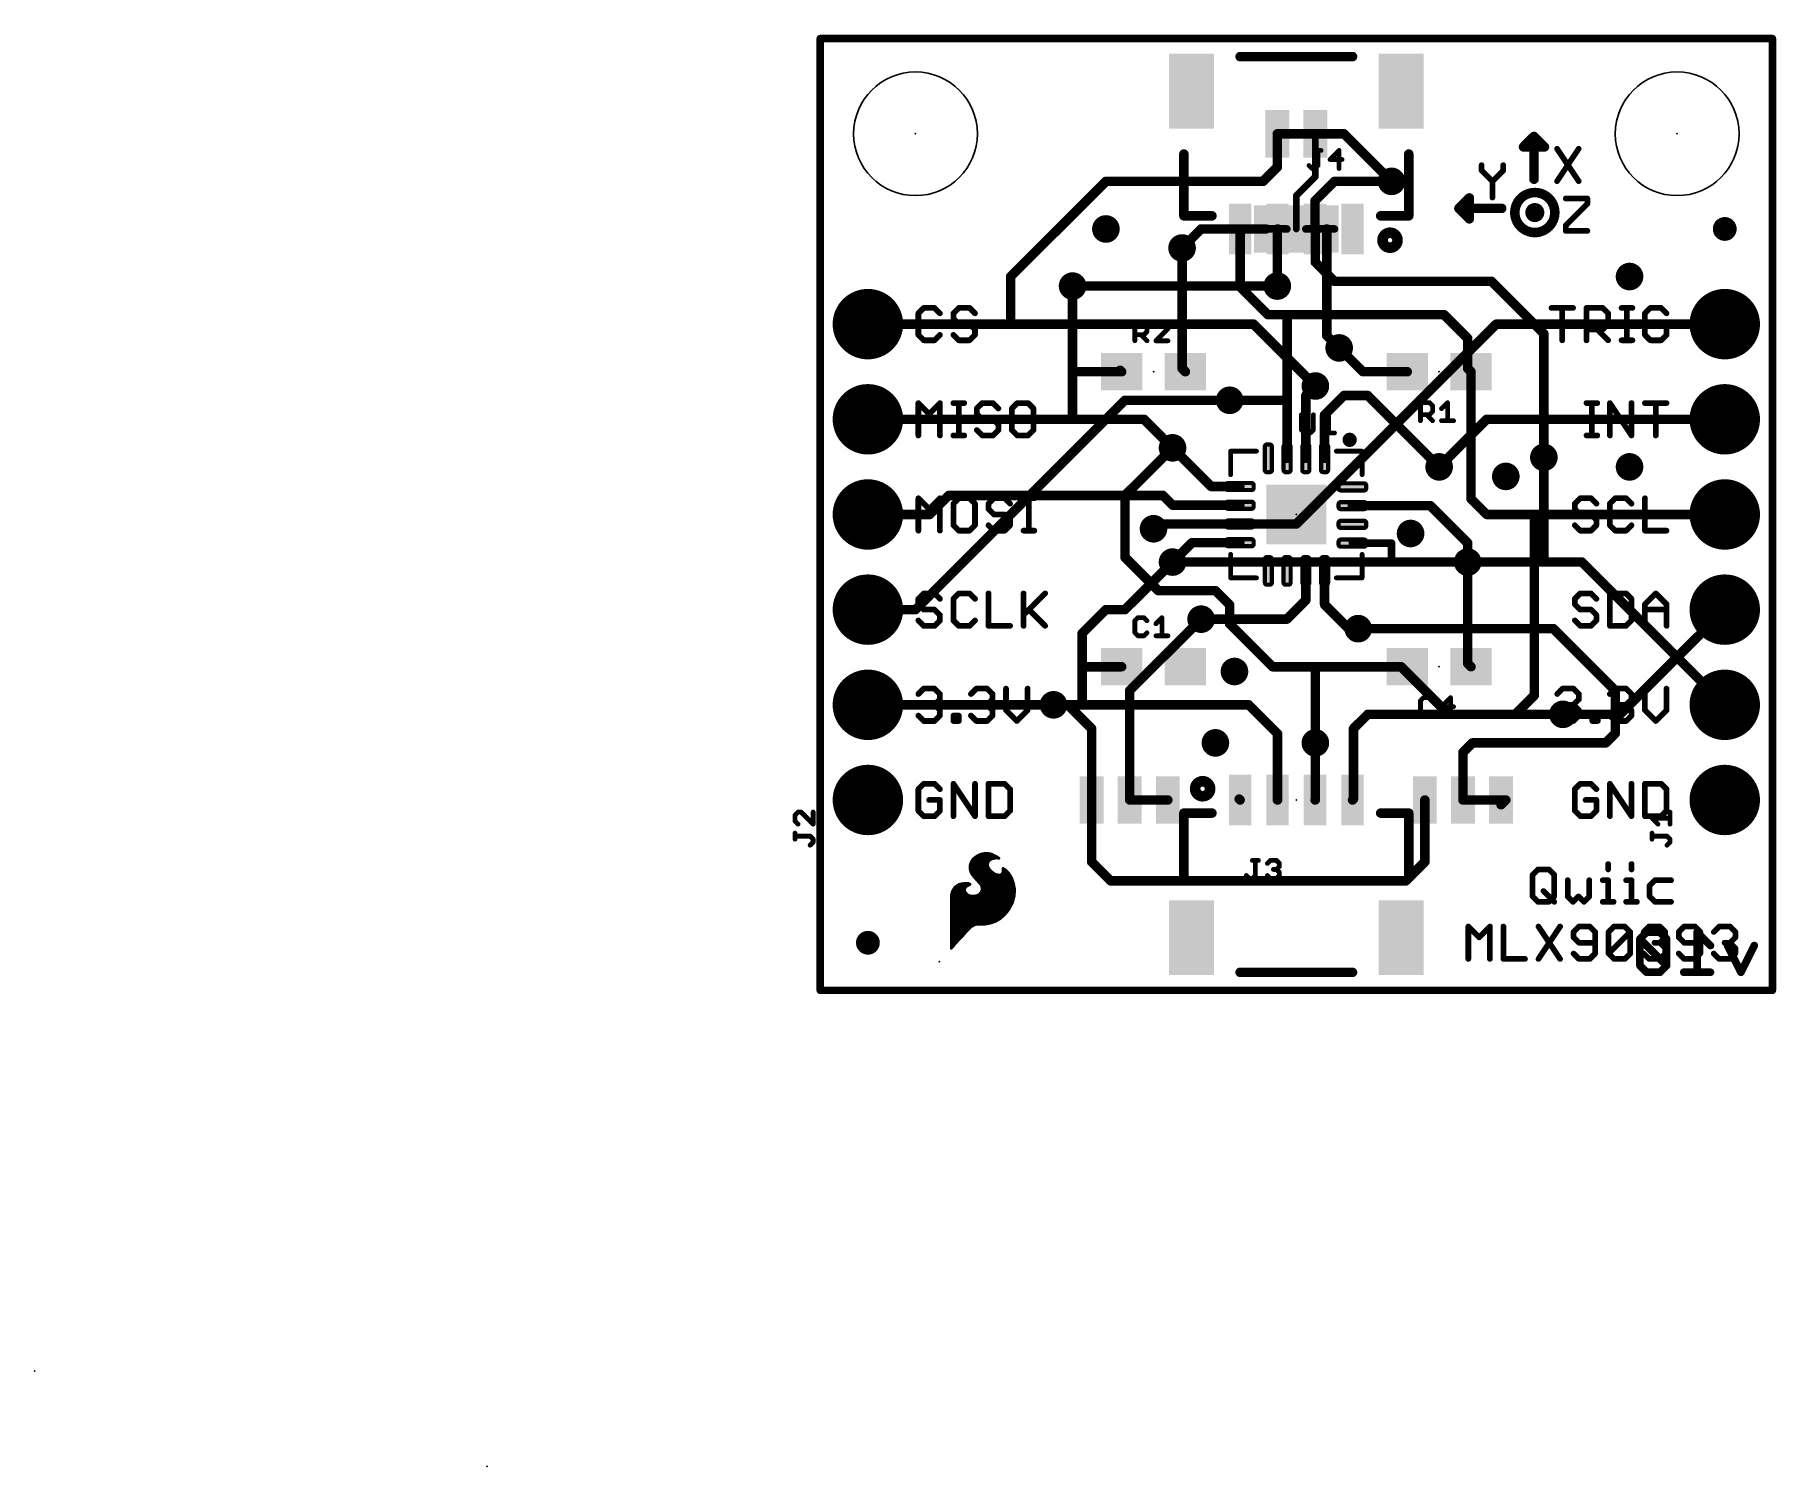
# Model space of a CAD drawing. Extents: x -21 to 25.5, y -12.7 to 25.5.
import ezdxf

# ---------------------------------------------------------------- set-up
doc = ezdxf.new("R2010")
doc.units = 0
for name, color, linetype in [('1', 12, 'CONTINUOUS'), ('16', 132, 'CONTINUOUS'), ('17', 110, 'CONTINUOUS'), ('18', 110, 'CONTINUOUS'), ('20', 53, 'CONTINUOUS'), ('21', 41, 'CONTINUOUS'), ('23', 53, 'CONTINUOUS'), ('25', 253, 'CONTINUOUS')]:
    doc.layers.add(name, color=color, linetype=linetype)

# ---------------------------------------------------------------- blocks, each defined once
blk = doc.blocks.new('RECT')
blk.add_solid([(-0.5, -0.5), (0.5, -0.5), (-0.5, 0.5), (0.5, 0.5)])
blk = doc.blocks.new('PIE')
at = {"const_width": 0.5}
blk.add_lwpolyline([(0, -0.25, 1), (0, 0.25, 1), (0, -0.25)], format="xyb", dxfattribs=at)
blk = doc.blocks.new('ROUNDP')
at = {"const_width": 0.5}
blk.add_lwpolyline([(0, -0.25, 1), (0, 0.25, 1), (0, -0.25)], format="xyb", dxfattribs=at)
blk = doc.blocks.new('RECT136000X48000R75')
at = {"const_width": 0.1125}
blk.add_lwpolyline([(0.3688, -0.0375), (0.3688, 0.0375, 0.4142), (0.3125, 0.0938), (-0.3125, 0.0938, 0.4142), (-0.3688, 0.0375), (-0.3688, -0.0375, 0.4142), (-0.3125, -0.0938), (0.3125, -0.0938, 0.4142)], format="xyb", close=True, dxfattribs=at)
blk.add_solid([(-0.3379, -0.0629), (0.3379, -0.0629), (-0.3379, 0.0629), (0.3379, 0.0629)])
blk = doc.blocks.new('ROUNDV')
at = {"const_width": 0.5}
blk.add_lwpolyline([(0, -0.25, 1), (0, 0.25, 1), (0, -0.25)], format="xyb", dxfattribs=at)

msp = doc.modelspace()

# ---------------------------------------------------------------- linework, layer by layer
at = {"layer": '1'}
for points, const_width in [([(0, 25.4), (0, 0)], 0.2032), ([(25.4, 25.4), (0, 25.4)], 0.2032), ([(25.4, 0), (25.4, 25.4)], 0.2032), ([(13.2, 21.074), (13.716, 21.59)], 0.254), ([(13.716, 21.59), (15.24, 21.59)], 0.254), ([(13.2, 20.32), (13.2, 21.074)], 0.254), ([(11.2, 20.32), (11.176, 20.296)], 0.254), ([(11.2, 20.32), (11.2, 18.772)], 0.254), ([(12.2, 20.32), (12.192, 20.312)], 0.254), ([(13.2, 20.32), (13.208, 20.312)], 0.254), ([(12.192, 20.312), (12.192, 18.796)], 0.254), ([(13.208, 20.312), (13.208, 19.431)], 0.254), ([(9.652, 16.598), (9.652, 19.812)], 0.254), ([(13.208, 19.431), (13.716, 18.923)], 0.254), ([(13.716, 18.923), (17.907, 18.923)], 0.254), ([(17.907, 18.923), (19.304, 17.526)], 0.254), ([(6.731, 18.796), (6.731, 16.51)], 0.254), ([(11.2, 18.772), (11.938, 18.034)], 0.254), ([(12.454, 18.034), (11.938, 18.034)], 0.254), ([(16.637, 18.034), (12.454, 18.034)], 0.254), ([(12.454, 15.748), (12.454, 18.034)], 0.254), ([(17.272, 17.399), (16.637, 18.034)], 0.254), ([(13.843, 17.145), (14.478, 16.51)], 0.254), ([(17.272, 16.598), (17.272, 17.399)], 0.254), ([(19.304, 17.526), (19.304, 14.224)], 0.254), ([(9.74, 16.51), (9.652, 16.598)], 0.254), ([(17.36, 16.51), (17.272, 16.598)], 0.254), ([(6.731, 16.51), (6.731, 15.24)], 0.254), ([(8.04, 16.51), (6.731, 16.51)], 0.254), ([(8.04, 16.51), (8.001, 16.549)], 0.254), ([(14.478, 16.51), (15.66, 16.51)], 0.254), ([(17.36, 16.51), (17.36, 13.12)], 0.254), ([(10.922, 15.748), (12.454, 15.748)], 0.254), ([(12.454, 14.198), (12.454, 15.748)], 0.254), ([(12.954, 15.875), (13.208, 16.129)], 0.254), ([(12.954, 14.198), (12.954, 15.875)], 0.254), ([(13.208, 16.129), (13.025, 15.946)], 0.254), ([(13.454, 15.359), (13.97, 15.875)], 0.254), ([(13.97, 15.875), (14.605, 15.875)], 0.254), ([(14.605, 15.875), (16.51, 13.97)], 0.254), ([(1.27, 15.24), (6.731, 15.24)], 0.254), ([(6.731, 15.24), (8.636, 15.24)], 0.254), ([(9.398, 14.478), (8.636, 15.24)], 0.254), ([(13.454, 14.198), (13.454, 15.359)], 0.254), ([(10.43, 13.446), (9.398, 14.478)], 0.254), ([(11.192, 13.446), (10.43, 13.446)], 0.254), ([(3.429, 13.208), (2.921, 12.7)], 0.254), ([(9.144, 13.208), (3.429, 13.208)], 0.254), ([(9.406, 12.946), (9.144, 13.208)], 0.254), ([(11.192, 12.946), (9.406, 12.946)], 0.254), ([(14.196, 12.936), (16.274, 12.936)], 0.254), ([(16.274, 12.936), (17.272, 11.938)], 0.254), ([(17.36, 13.12), (17.78, 12.7)], 0.254), ([(2.921, 12.7), (1.27, 12.7)], 0.254), ([(9.017, 12.446), (8.89, 12.319)], 0.254), ([(11.192, 12.446), (9.017, 12.446)], 0.254), ([(17.78, 12.7), (19.05, 12.7)], 0.254), ([(19.05, 12.7), (24.13, 12.7)], 0.254), ([(19.05, 7.874), (19.05, 12.7)], 0.254), ([(8.946, 12.375), (8.89, 12.319)], 0.254), ([(9.914, 11.946), (9.398, 11.43)], 0.254), ([(9.398, 11.43), (9.693, 11.725)], 0.254), ([(11.192, 11.946), (9.914, 11.946)], 0.254), ([(14.196, 11.936), (15.24, 11.936)], 0.2032), ([(15.24, 11.936), (15.24, 11.43)], 0.2032), ([(17.272, 11.43), (17.272, 11.938)], 0.254), ([(8.128, 10.16), (9.398, 11.43)], 0.254), ([(9.398, 11.43), (9.31, 11.342)], 0.254), ([(12.954, 11.194), (12.954, 10.414)], 0.254), ([(13.454, 11.194), (13.454, 10.295)], 0.254), ([(17.272, 11.43), (17.272, 8.724)], 0.254), ([(6.985, 9.525), (7.62, 10.16)], 0.254), ([(7.62, 10.16), (8.128, 10.16)], 0.254), ([(12.954, 10.414), (12.446, 9.906)], 0.254), ([(13.454, 10.295), (14.097, 9.652)], 0.254), ([(24.13, 10.16), (21.336, 7.366)], 0.254), ([(12.446, 9.906), (10.16, 9.906)], 0.254), ([(14.097, 9.652), (14.351, 9.652)], 0.254), ([(6.985, 8.636), (6.985, 9.525)], 0.254), ([(17.272, 8.724), (17.36, 8.636)], 0.254), ([(8.04, 8.636), (6.985, 8.636)], 0.254), ([(6.985, 8.636), (6.985, 7.62)], 0.254), ([(18.542, 7.366), (19.05, 7.874)], 0.254), ([(1.27, 7.62), (6.223, 7.62)], 0.254), ([(6.985, 7.62), (6.223, 7.62)], 0.254), ([(11.43, 7.62), (6.985, 7.62)], 0.254), ([(12.2, 6.85), (11.43, 7.62)], 0.254), ([(14.224, 6.985), (14.605, 7.366)], 0.254), ([(14.605, 7.366), (18.542, 7.366)], 0.254), ([(21.336, 7.366), (19.812, 7.366)], 0.254), ([(12.2, 5.08), (12.2, 6.85)], 0.254), ([(14.224, 5.104), (14.224, 6.985)], 0.254), ([(13.208, 5.088), (13.208, 6.604)], 0.254), ([(11.2, 5.08), (11.176, 5.104)], 0.254), ([(12.2, 5.08), (12.192, 5.088)], 0.254), ([(13.2, 5.08), (13.208, 5.088)], 0.254), ([(14.2, 5.08), (14.224, 5.104)], 0.254), ([(0, 0), (25.4, 0)], 0.2032)]:
    msp.add_lwpolyline(points, dxfattribs=dict(at, const_width=const_width))
for points, const_width in [([(0.0508, 25.4, 1), (-0.0508, 25.4)], 0.1016), ([(0, 25.4508, 1), (0, 25.3492)], 0.1016), ([(25.4508, 25.4, 1), (25.3492, 25.4)], 0.1016), ([(25.4, 25.3492, 1), (25.4, 25.4508)], 0.1016), ([(13.716, 21.6535, 1), (13.716, 21.5265)], 0.127), ([(13.7609, 21.5451, 1), (13.6711, 21.6349)], 0.127), ([(15.24, 21.5265, 1), (15.24, 21.6535)], 0.127), ([(13.2635, 21.074, 1), (13.1365, 21.074)], 0.127), ([(13.1551, 21.1189, 1), (13.2449, 21.0291)], 0.127), ([(11.2635, 20.32, 1), (11.1365, 20.32)], 0.127), ([(11.2449, 20.2751, 1), (11.1551, 20.3649)], 0.127), ([(12.2449, 20.2751, 1), (12.1551, 20.3649)], 0.127), ([(13.2449, 20.3649, 1), (13.1551, 20.2751)], 0.127), ([(11.1311, 20.3409, 1), (11.2209, 20.2511)], 0.127), ([(12.2555, 20.312, 1), (12.1285, 20.312)], 0.127), ([(12.1471, 20.3569, 1), (12.2369, 20.2671)], 0.127), ([(13.1365, 20.32, 1), (13.2635, 20.32)], 0.127), ([(13.2715, 20.312, 1), (13.1445, 20.312)], 0.127), ([(13.1631, 20.2671, 1), (13.2529, 20.3569)], 0.127), ([(9.7155, 19.812, 1), (9.5885, 19.812)], 0.127), ([(13.2529, 19.4759, 1), (13.1631, 19.3861)], 0.127), ([(13.1445, 19.431, 1), (13.2715, 19.431)], 0.127), ([(13.716, 18.9865, 1), (13.716, 18.8595)], 0.127), ([(17.9519, 18.9679, 1), (17.8621, 18.8781)], 0.127), ([(17.907, 18.8595, 1), (17.907, 18.9865)], 0.127), ([(6.7945, 18.796, 1), (6.6675, 18.796)], 0.127), ([(11.2449, 18.8169, 1), (11.1551, 18.7271)], 0.127), ([(11.1365, 18.772, 1), (11.2635, 18.772)], 0.127), ([(12.1285, 18.796, 1), (12.2555, 18.796)], 0.127), ([(13.6711, 18.8781, 1), (13.7609, 18.9679)], 0.127), ([(11.938, 18.0975, 1), (11.938, 17.9705)], 0.127), ([(11.8931, 17.9891, 1), (11.9829, 18.0789)], 0.127), ([(12.454, 18.0975, 1), (12.454, 17.9705)], 0.127), ([(12.5175, 18.034, 1), (12.3905, 18.034)], 0.127), ([(12.454, 17.9705, 1), (12.454, 18.0975)], 0.127), ([(16.6819, 18.0789, 1), (16.5921, 17.9891)], 0.127), ([(16.637, 17.9705, 1), (16.637, 18.0975)], 0.127), ([(13.8879, 17.1899, 1), (13.7981, 17.1001)], 0.127), ([(17.3355, 17.399, 1), (17.2085, 17.399)], 0.127), ([(17.2271, 17.3541, 1), (17.3169, 17.4439)], 0.127), ([(19.3675, 17.526, 1), (19.2405, 17.526)], 0.127), ([(19.2591, 17.4811, 1), (19.3489, 17.5709)], 0.127), ([(9.6969, 16.6429, 1), (9.6071, 16.5531)], 0.127), ([(17.3169, 16.6429, 1), (17.2271, 16.5531)], 0.127), ([(6.7945, 16.51, 1), (6.6675, 16.51)], 0.127), ([(6.731, 16.5735, 1), (6.731, 16.4465)], 0.127), ([(6.6675, 16.51, 1), (6.7945, 16.51)], 0.127), ([(8.0459, 16.5939, 1), (7.9561, 16.5041)], 0.127), ([(7.9951, 16.4651, 1), (8.0849, 16.5549)], 0.127), ([(8.04, 16.4465, 1), (8.04, 16.5735)], 0.127), ([(9.5885, 16.598, 1), (9.7155, 16.598)], 0.127), ([(9.6951, 16.4651, 1), (9.7849, 16.5549)], 0.127), ([(14.478, 16.5735, 1), (14.478, 16.4465)], 0.127), ([(14.4331, 16.4651, 1), (14.5229, 16.5549)], 0.127), ([(15.66, 16.4465, 1), (15.66, 16.5735)], 0.127), ([(17.2085, 16.598, 1), (17.3355, 16.598)], 0.127), ([(17.4235, 16.51, 1), (17.2965, 16.51)], 0.127), ([(17.3151, 16.4651, 1), (17.4049, 16.5549)], 0.127), ([(10.922, 15.8115, 1), (10.922, 15.6845)], 0.127), ([(12.5175, 15.748, 1), (12.3905, 15.748)], 0.127), ([(12.3905, 15.748, 1), (12.5175, 15.748)], 0.127), ([(12.454, 15.6845, 1), (12.454, 15.8115)], 0.127), ([(13.0175, 15.875, 1), (12.8905, 15.875)], 0.127), ([(12.9091, 15.9199, 1), (12.9989, 15.8301)], 0.127), ([(12.9801, 15.9909, 1), (13.0699, 15.9011)], 0.127), ([(13.2529, 16.0841, 1), (13.1631, 16.1739)], 0.127), ([(13.2529, 16.0841, 1), (13.1631, 16.1739)], 0.127), ([(13.97, 15.9385, 1), (13.97, 15.8115)], 0.127), ([(14.0149, 15.8301, 1), (13.9251, 15.9199)], 0.127), ([(14.6499, 15.9199, 1), (14.5601, 15.8301)], 0.127), ([(14.605, 15.8115, 1), (14.605, 15.9385)], 0.127), ([(1.27, 15.3035, 1), (1.27, 15.1765)], 0.127), ([(6.731, 15.3035, 1), (6.731, 15.1765)], 0.127), ([(6.731, 15.1765, 1), (6.731, 15.3035)], 0.127), ([(8.6809, 15.2849, 1), (8.5911, 15.1951)], 0.127), ([(8.636, 15.1765, 1), (8.636, 15.3035)], 0.127), ([(13.5175, 15.359, 1), (13.3905, 15.359)], 0.127), ([(13.4091, 15.4039, 1), (13.4989, 15.3141)], 0.127), ([(6.6675, 15.24, 1), (6.7945, 15.24)], 0.127), ([(9.4429, 14.5229, 1), (9.3531, 14.4331)], 0.127), ([(9.3531, 14.4331, 1), (9.4429, 14.5229)], 0.127), ([(12.3905, 14.198, 1), (12.5175, 14.198)], 0.127), ([(12.8905, 14.198, 1), (13.0175, 14.198)], 0.127), ([(13.3905, 14.198, 1), (13.5175, 14.198)], 0.127), ([(16.4651, 13.9251, 1), (16.5549, 14.0149)], 0.127), ([(19.2405, 14.224, 1), (19.3675, 14.224)], 0.127), ([(10.43, 13.5095, 1), (10.43, 13.3825)], 0.127), ([(10.3851, 13.4011, 1), (10.4749, 13.4909)], 0.127), ([(11.192, 13.3825, 1), (11.192, 13.5095)], 0.127), ([(3.429, 13.2715, 1), (3.429, 13.1445)], 0.127), ([(3.4739, 13.1631, 1), (3.3841, 13.2529)], 0.127), ([(9.1889, 13.2529, 1), (9.0991, 13.1631)], 0.127), ([(9.144, 13.1445, 1), (9.144, 13.2715)], 0.127), ([(9.406, 13.0095, 1), (9.406, 12.8825)], 0.127), ([(9.3611, 12.9011, 1), (9.4509, 12.9909)], 0.127), ([(11.192, 12.8825, 1), (11.192, 13.0095)], 0.127), ([(14.196, 12.9995, 1), (14.196, 12.8725)], 0.127), ([(16.3189, 12.9809, 1), (16.2291, 12.8911)], 0.127), ([(16.274, 12.8725, 1), (16.274, 12.9995)], 0.127), ([(17.4049, 13.1649, 1), (17.3151, 13.0751)], 0.127), ([(17.2965, 13.12, 1), (17.4235, 13.12)], 0.127), ([(1.27, 12.7635, 1), (1.27, 12.6365)], 0.127), ([(2.8761, 12.7449, 1), (2.9659, 12.6551)], 0.127), ([(2.921, 12.6365, 1), (2.921, 12.7635)], 0.127), ([(9.017, 12.5095, 1), (9.017, 12.3825)], 0.127), ([(9.0619, 12.4011, 1), (8.9721, 12.4909)], 0.127), ([(11.192, 12.3825, 1), (11.192, 12.5095)], 0.127), ([(17.78, 12.7635, 1), (17.78, 12.6365)], 0.127), ([(17.7351, 12.6551, 1), (17.8249, 12.7449)], 0.127), ([(19.05, 12.7635, 1), (19.05, 12.6365)], 0.127), ([(19.1135, 12.7, 1), (18.9865, 12.7)], 0.127), ([(19.05, 12.6365, 1), (19.05, 12.7635)], 0.127), ([(24.13, 12.6365, 1), (24.13, 12.7635)], 0.127), ([(8.8451, 12.3639, 1), (8.9349, 12.2741)], 0.127), ([(8.8451, 12.3639, 1), (8.9349, 12.2741)], 0.127), ([(8.9909, 12.3301, 1), (8.9011, 12.4199)], 0.127), ([(9.7379, 11.6801, 1), (9.6481, 11.7699)], 0.127), ([(9.914, 12.0095, 1), (9.914, 11.8825)], 0.127), ([(9.9589, 11.9011, 1), (9.8691, 11.9909)], 0.127), ([(11.192, 11.8825, 1), (11.192, 12.0095)], 0.127), ([(14.196, 11.9868, 1), (14.196, 11.8852)], 0.1016), ([(15.2908, 11.936, 1), (15.1892, 11.936)], 0.1016), ([(15.24, 11.8852, 1), (15.24, 11.9868)], 0.1016), ([(17.3355, 11.938, 1), (17.2085, 11.938)], 0.127), ([(17.2271, 11.8931, 1), (17.3169, 11.9829)], 0.127), ([(9.2651, 11.3869, 1), (9.3549, 11.2971)], 0.127), ([(9.3531, 11.4749, 1), (9.4429, 11.3851)], 0.127), ([(9.3531, 11.4749, 1), (9.4429, 11.3851)], 0.127), ([(9.4429, 11.3851, 1), (9.3531, 11.4749)], 0.127), ([(9.4429, 11.3851, 1), (9.3531, 11.4749)], 0.127), ([(13.0175, 11.194, 1), (12.8905, 11.194)], 0.127), ([(13.5175, 11.194, 1), (13.3905, 11.194)], 0.127), ([(15.1892, 11.43, 1), (15.2908, 11.43)], 0.1016), ([(17.3355, 11.43, 1), (17.2085, 11.43)], 0.127), ([(17.2085, 11.43, 1), (17.3355, 11.43)], 0.127), ([(7.62, 10.2235, 1), (7.62, 10.0965)], 0.127), ([(7.6649, 10.1151, 1), (7.5751, 10.2049)], 0.127), ([(8.0831, 10.2049, 1), (8.1729, 10.1151)], 0.127), ([(8.128, 10.0965, 1), (8.128, 10.2235)], 0.127), ([(12.8905, 10.414, 1), (13.0175, 10.414)], 0.127), ([(12.9989, 10.3691, 1), (12.9091, 10.4589)], 0.127), ([(13.4989, 10.3399, 1), (13.4091, 10.2501)], 0.127), ([(13.3905, 10.295, 1), (13.5175, 10.295)], 0.127), ([(24.1749, 10.1151, 1), (24.0851, 10.2049)], 0.127), ([(10.16, 9.9695, 1), (10.16, 9.8425)], 0.127), ([(12.4011, 9.9509, 1), (12.4909, 9.8611)], 0.127), ([(12.446, 9.8425, 1), (12.446, 9.9695)], 0.127), ([(14.097, 9.7155, 1), (14.097, 9.5885)], 0.127), ([(14.0521, 9.6071, 1), (14.1419, 9.6969)], 0.127), ([(14.351, 9.5885, 1), (14.351, 9.7155)], 0.127), ([(7.0485, 9.525, 1), (6.9215, 9.525)], 0.127), ([(6.9401, 9.5699, 1), (7.0299, 9.4801)], 0.127), ([(17.3169, 8.7689, 1), (17.2271, 8.6791)], 0.127), ([(6.985, 8.6995, 1), (6.985, 8.5725)], 0.127), ([(7.0485, 8.636, 1), (6.9215, 8.636)], 0.127), ([(6.9215, 8.636, 1), (7.0485, 8.636)], 0.127), ([(8.04, 8.5725, 1), (8.04, 8.6995)], 0.127), ([(17.2085, 8.724, 1), (17.3355, 8.724)], 0.127), ([(17.3151, 8.5911, 1), (17.4049, 8.6809)], 0.127), ([(18.9865, 7.874, 1), (19.1135, 7.874)], 0.127), ([(19.0949, 7.8291, 1), (19.0051, 7.9189)], 0.127), ([(1.27, 7.6835, 1), (1.27, 7.5565)], 0.127), ([(6.223, 7.6835, 1), (6.223, 7.5565)], 0.127), ([(6.223, 7.5565, 1), (6.223, 7.6835)], 0.127), ([(6.985, 7.6835, 1), (6.985, 7.5565)], 0.127), ([(6.9215, 7.62, 1), (7.0485, 7.62)], 0.127), ([(6.985, 7.5565, 1), (6.985, 7.6835)], 0.127), ([(11.4749, 7.6649, 1), (11.3851, 7.5751)], 0.127), ([(11.43, 7.5565, 1), (11.43, 7.6835)], 0.127), ([(14.605, 7.4295, 1), (14.605, 7.3025)], 0.127), ([(14.6499, 7.3211, 1), (14.5601, 7.4109)], 0.127), ([(18.4971, 7.4109, 1), (18.5869, 7.3211)], 0.127), ([(18.542, 7.3025, 1), (18.542, 7.4295)], 0.127), ([(19.812, 7.4295, 1), (19.812, 7.3025)], 0.127), ([(21.2911, 7.4109, 1), (21.3809, 7.3211)], 0.127), ([(21.336, 7.3025, 1), (21.336, 7.4295)], 0.127), ([(12.2635, 6.85, 1), (12.1365, 6.85)], 0.127), ([(14.2875, 6.985, 1), (14.1605, 6.985)], 0.127), ([(14.1791, 7.0299, 1), (14.2689, 6.9401)], 0.127), ([(12.1551, 6.8051, 1), (12.2449, 6.8949)], 0.127), ([(13.2715, 6.604, 1), (13.1445, 6.604)], 0.127), ([(11.2209, 5.1489, 1), (11.1311, 5.0591)], 0.127), ([(11.1551, 5.0351, 1), (11.2449, 5.1249)], 0.127), ([(12.2369, 5.1329, 1), (12.1471, 5.0431)], 0.127), ([(12.1365, 5.08, 1), (12.2635, 5.08)], 0.127), ([(12.1551, 5.0351, 1), (12.2449, 5.1249)], 0.127), ([(13.1551, 5.1249, 1), (13.2449, 5.0351)], 0.127), ([(13.1445, 5.088, 1), (13.2715, 5.088)], 0.127), ([(13.2529, 5.0431, 1), (13.1631, 5.1329)], 0.127), ([(14.1551, 5.1249, 1), (14.2449, 5.0351)], 0.127), ([(14.1605, 5.104, 1), (14.2875, 5.104)], 0.127), ([(14.2689, 5.0591, 1), (14.1791, 5.1489)], 0.127), ([(0, 0.0508, 1), (0, -0.0508)], 0.1016), ([(-0.0508, 0, 1), (0.0508, 0)], 0.1016), ([(25.3492, 0, 1), (25.4508, 0)], 0.1016), ([(25.4, -0.0508, 1), (25.4, 0.0508)], 0.1016)]:
    msp.add_lwpolyline(points, format="xyb", dxfattribs=dict(at, const_width=const_width))
at = {"layer": '16'}
for points, const_width in [([(0, 25.4), (0, 0)], 0.2032), ([(25.4, 25.4), (0, 25.4)], 0.2032), ([(25.4, 0), (25.4, 25.4)], 0.2032), ([(12.192, 22.86), (13.208, 22.86)], 0.254), ([(12.192, 22.86), (13.208, 22.86)], 0.254), ([(12.192, 22.86), (12.192, 21.971)], 0.254), ([(13.97, 22.86), (13.208, 22.86)], 0.254), ([(13.208, 21.717), (13.208, 22.86)], 0.1778), ([(15.24, 21.59), (13.97, 22.86)], 0.254), ([(12.192, 21.971), (11.811, 21.59)], 0.254), ([(7.62, 21.59), (5.08, 19.05)], 0.254), ([(11.811, 21.59), (7.62, 21.59)], 0.254), ([(12.7, 21.209), (13.208, 21.717)], 0.1778), ([(12.7, 20.32), (12.7, 21.209)], 0.1778), ([(10.16, 20.32), (9.652, 19.812)], 0.254), ([(11.8872, 20.32), (10.16, 20.32)], 0.254), ([(13.5128, 20.32), (13.5128, 17.4752)], 0.254), ([(11.684, 20.32), (12.446, 20.32)], 0.2032), ([(12.954, 20.32), (13.716, 20.32)], 0.2032), ([(5.08, 19.05), (5.08, 17.78)], 0.254), ([(6.731, 18.796), (12.192, 18.796)], 0.254), ([(5.08, 17.78), (1.27, 17.78)], 0.254), ([(11.557, 17.78), (5.08, 17.78)], 0.254), ([(13.208, 16.129), (11.557, 17.78)], 0.254), ([(12.7, 12.446), (18.034, 17.78)], 0.254), ([(18.034, 17.78), (24.13, 17.78)], 0.254), ([(13.5128, 17.4752), (13.843, 17.145)], 0.254), ([(8.128, 15.748), (2.54, 10.16)], 0.254), ([(10.922, 15.748), (8.128, 15.748)], 0.254), ([(17.78, 15.24), (16.51, 13.97)], 0.254), ([(24.13, 15.24), (17.78, 15.24)], 0.254), ([(8.128, 13.208), (9.398, 14.478)], 0.254), ([(19.304, 14.224), (19.304, 11.43)], 0.254), ([(8.128, 11.557), (8.128, 13.208)], 0.254), ([(9.017, 12.446), (8.89, 12.319)], 0.254), ([(12.7, 12.446), (9.017, 12.446)], 0.254), ([(8.128, 11.557), (9.017, 10.668)], 0.254), ([(9.398, 11.43), (17.272, 11.43)], 0.254), ([(19.304, 11.43), (17.272, 11.43)], 0.254), ([(20.32, 11.43), (19.304, 11.43)], 0.254), ([(24.13, 7.62), (20.32, 11.43)], 0.254), ([(9.017, 10.668), (10.541, 10.668)], 0.254), ([(10.922, 10.287), (10.541, 10.668)], 0.254), ([(2.54, 10.16), (1.27, 10.16)], 0.254), ([(10.922, 9.779), (10.922, 10.287)], 0.254), ([(10.16, 9.906), (8.255, 8.001)], 0.254), ([(12.065, 8.636), (10.922, 9.779)], 0.254), ([(14.351, 9.652), (19.558, 9.652)], 0.254), ([(19.558, 9.652), (21.209, 8.001)], 0.254), ([(13.208, 8.636), (12.065, 8.636)], 0.254), ([(15.494, 8.636), (13.208, 8.636)], 0.254), ([(13.208, 6.604), (13.208, 8.636)], 0.254), ([(16.764, 7.366), (15.494, 8.636)], 0.254), ([(8.255, 5.08), (8.255, 8.001)], 0.254), ([(21.209, 6.858), (21.209, 8.001)], 0.254), ([(6.604, 7.62), (6.223, 7.62)], 0.254), ([(7.239, 6.985), (6.604, 7.62)], 0.254), ([(19.812, 7.366), (16.764, 7.366)], 0.254), ([(7.239, 5.08), (7.239, 6.985)], 0.254), ([(20.955, 6.604), (21.209, 6.858)], 0.254), ([(17.145, 6.35), (17.399, 6.604)], 0.254), ([(17.399, 6.604), (20.955, 6.604)], 0.254), ([(17.145, 5.08), (17.145, 6.35)], 0.254), ([(1.27, 4.445), (1.27, 5.08)], 0.254), ([(7.239, 3.429), (7.239, 5.08)], 0.254), ([(8.255, 5.08), (9.271, 5.08)], 0.254), ([(8.255, 5.08), (9.271, 5.08)], 0.254), ([(16.129, 5.08), (16.129, 3.429)], 0.254), ([(17.145, 5.08), (18.161, 5.08)], 0.254), ([(17.145, 5.08), (18.161, 5.08)], 0.254), ([(18.161, 5.08), (18.288, 5.08)], 0.254), ([(18.288, 5.08), (18.161, 4.953)], 0.254), ([(7.747, 2.921), (7.239, 3.429)], 0.254), ([(16.129, 3.429), (15.621, 2.921)], 0.254), ([(15.621, 2.921), (7.747, 2.921)], 0.254), ([(22.0448, 1.5503), (21.8668, 1.3724)], 0.2032), ([(21.8668, 1.3724), (21.8668, 0.6606)], 0.2032), ([(22.5786, 0.6606), (21.8668, 1.3724)], 0.2032), ([(22.4007, 1.5503), (22.0448, 1.5503)], 0.2032), ([(22.5786, 1.3724), (22.4007, 1.5503)], 0.2032), ([(22.5786, 0.6606), (22.5786, 1.3724)], 0.2032), ([(23.748, 1.1944), (23.3921, 1.5503)], 0.2032), ([(23.3921, 1.5503), (23.3921, 0.4826)], 0.2032), ([(24.5615, 0.4826), (24.2056, 1.1944)], 0.2032), ([(24.9174, 1.1944), (24.5615, 0.4826)], 0.2032), ([(21.8668, 0.6606), (22.0448, 0.4826)], 0.2032), ([(22.0448, 0.4826), (22.4007, 0.4826)], 0.2032), ([(22.4007, 0.4826), (22.5786, 0.6606)], 0.2032), ([(23.748, 0.4826), (23.0362, 0.4826)], 0.2032), ([(0, 0), (25.4, 0)], 0.2032)]:
    msp.add_lwpolyline(points, dxfattribs=dict(at, const_width=const_width))
for points, const_width in [([(0.0508, 25.4, 1), (-0.0508, 25.4)], 0.1016), ([(0, 25.4508, 1), (0, 25.3492)], 0.1016), ([(25.4508, 25.4, 1), (25.3492, 25.4)], 0.1016), ([(25.4, 25.3492, 1), (25.4, 25.4508)], 0.1016), ([(12.192, 22.9235, 1), (12.192, 22.7965)], 0.127), ([(12.192, 22.9235, 1), (12.192, 22.7965)], 0.127), ([(12.2555, 22.86, 1), (12.1285, 22.86)], 0.127), ([(13.208, 22.9235, 1), (13.208, 22.7965)], 0.127), ([(13.2524, 22.86, 1), (13.1636, 22.86)], 0.0889), ([(13.208, 22.7965, 1), (13.208, 22.9235)], 0.127), ([(13.208, 22.7965, 1), (13.208, 22.9235)], 0.127), ([(14.0149, 22.9049, 1), (13.9251, 22.8151)], 0.127), ([(13.97, 22.7965, 1), (13.97, 22.9235)], 0.127), ([(12.1285, 21.971, 1), (12.2555, 21.971)], 0.127), ([(12.2369, 21.9261, 1), (12.1471, 22.0159)], 0.127), ([(7.62, 21.6535, 1), (7.62, 21.5265)], 0.127), ([(7.6649, 21.5451, 1), (7.5751, 21.6349)], 0.127), ([(11.7661, 21.6349, 1), (11.8559, 21.5451)], 0.127), ([(11.811, 21.5265, 1), (11.811, 21.6535)], 0.127), ([(13.1636, 21.717, 1), (13.2524, 21.717)], 0.0889), ([(13.2394, 21.6856, 1), (13.1766, 21.7484)], 0.0889), ([(15.1951, 21.5451, 1), (15.2849, 21.6349)], 0.127), ([(12.6686, 21.2404, 1), (12.7314, 21.1776)], 0.0889), ([(12.7445, 21.209, 1), (12.6556, 21.209)], 0.0889), ([(10.16, 20.3835, 1), (10.16, 20.2565)], 0.127), ([(10.2049, 20.2751, 1), (10.1151, 20.3649)], 0.127), ([(11.8872, 20.2565, 1), (11.8872, 20.3835)], 0.127), ([(13.5763, 20.32, 1), (13.4493, 20.32)], 0.127), ([(11.684, 20.3708, 1), (11.684, 20.2692)], 0.1016), ([(12.446, 20.2692, 1), (12.446, 20.3708)], 0.1016), ([(12.6556, 20.32, 1), (12.7445, 20.32)], 0.0889), ([(12.954, 20.3708, 1), (12.954, 20.2692)], 0.1016), ([(13.716, 20.2692, 1), (13.716, 20.3708)], 0.1016), ([(9.6071, 19.8569, 1), (9.6969, 19.7671)], 0.127), ([(5.1435, 19.05, 1), (5.0165, 19.05)], 0.127), ([(5.0351, 19.0949, 1), (5.1249, 19.0051)], 0.127), ([(6.731, 18.8595, 1), (6.731, 18.7325)], 0.127), ([(12.192, 18.7325, 1), (12.192, 18.8595)], 0.127), ([(1.27, 17.8435, 1), (1.27, 17.7165)], 0.127), ([(5.08, 17.8435, 1), (5.08, 17.7165)], 0.127), ([(5.0165, 17.78, 1), (5.1435, 17.78)], 0.127), ([(5.08, 17.7165, 1), (5.08, 17.8435)], 0.127), ([(11.6019, 17.8249, 1), (11.5121, 17.7351)], 0.127), ([(11.557, 17.7165, 1), (11.557, 17.8435)], 0.127), ([(18.034, 17.8435, 1), (18.034, 17.7165)], 0.127), ([(18.0789, 17.7351, 1), (17.9891, 17.8249)], 0.127), ([(24.13, 17.7165, 1), (24.13, 17.8435)], 0.127), ([(13.5577, 17.5201, 1), (13.4679, 17.4303)], 0.127), ([(13.4493, 17.4752, 1), (13.5763, 17.4752)], 0.127), ([(13.7981, 17.1001, 1), (13.8879, 17.1899)], 0.127), ([(8.128, 15.8115, 1), (8.128, 15.6845)], 0.127), ([(8.1729, 15.7031, 1), (8.0831, 15.7929)], 0.127), ([(10.922, 15.6845, 1), (10.922, 15.8115)], 0.127), ([(13.1631, 16.0841, 1), (13.2529, 16.1739)], 0.127), ([(17.78, 15.3035, 1), (17.78, 15.1765)], 0.127), ([(17.8249, 15.1951, 1), (17.7351, 15.2849)], 0.127), ([(24.13, 15.1765, 1), (24.13, 15.3035)], 0.127), ([(9.4429, 14.4331, 1), (9.3531, 14.5229)], 0.127), ([(16.4651, 14.0149, 1), (16.5549, 13.9251)], 0.127), ([(19.3675, 14.224, 1), (19.2405, 14.224)], 0.127), ([(8.1915, 13.208, 1), (8.0645, 13.208)], 0.127), ([(8.0831, 13.2529, 1), (8.1729, 13.1631)], 0.127), ([(9.017, 12.5095, 1), (9.017, 12.3825)], 0.127), ([(9.0619, 12.4011, 1), (8.9721, 12.4909)], 0.127), ([(12.6551, 12.4909, 1), (12.7449, 12.4011)], 0.127), ([(12.7, 12.3825, 1), (12.7, 12.5095)], 0.127), ([(8.8451, 12.3639, 1), (8.9349, 12.2741)], 0.127), ([(8.1729, 11.6019, 1), (8.0831, 11.5121)], 0.127), ([(8.0645, 11.557, 1), (8.1915, 11.557)], 0.127), ([(9.398, 11.4935, 1), (9.398, 11.3665)], 0.127), ([(17.272, 11.4935, 1), (17.272, 11.3665)], 0.127), ([(17.272, 11.3665, 1), (17.272, 11.4935)], 0.127), ([(19.304, 11.4935, 1), (19.304, 11.3665)], 0.127), ([(19.2405, 11.43, 1), (19.3675, 11.43)], 0.127), ([(19.304, 11.3665, 1), (19.304, 11.4935)], 0.127), ([(20.3649, 11.4749, 1), (20.2751, 11.3851)], 0.127), ([(20.32, 11.3665, 1), (20.32, 11.4935)], 0.127), ([(9.017, 10.7315, 1), (9.017, 10.6045)], 0.127), ([(8.9721, 10.6231, 1), (9.0619, 10.7129)], 0.127), ([(10.5859, 10.7129, 1), (10.4961, 10.6231)], 0.127), ([(10.541, 10.6045, 1), (10.541, 10.7315)], 0.127), ([(1.27, 10.2235, 1), (1.27, 10.0965)], 0.127), ([(2.4951, 10.2049, 1), (2.5849, 10.1151)], 0.127), ([(2.54, 10.0965, 1), (2.54, 10.2235)], 0.127), ([(10.9855, 10.287, 1), (10.8585, 10.287)], 0.127), ([(10.8771, 10.2421, 1), (10.9669, 10.3319)], 0.127), ([(10.2049, 9.8611, 1), (10.1151, 9.9509)], 0.127), ([(10.9669, 9.8239, 1), (10.8771, 9.7341)], 0.127), ([(10.8585, 9.779, 1), (10.9855, 9.779)], 0.127), ([(14.351, 9.7155, 1), (14.351, 9.5885)], 0.127), ([(19.6029, 9.6969, 1), (19.5131, 9.6071)], 0.127), ([(19.558, 9.5885, 1), (19.558, 9.7155)], 0.127), ([(12.065, 8.6995, 1), (12.065, 8.5725)], 0.127), ([(12.0201, 8.5911, 1), (12.1099, 8.6809)], 0.127), ([(13.208, 8.6995, 1), (13.208, 8.5725)], 0.127), ([(13.2715, 8.636, 1), (13.1445, 8.636)], 0.127), ([(13.208, 8.5725, 1), (13.208, 8.6995)], 0.127), ([(15.5389, 8.6809, 1), (15.4491, 8.5911)], 0.127), ([(15.494, 8.5725, 1), (15.494, 8.6995)], 0.127), ([(8.3185, 8.001, 1), (8.1915, 8.001)], 0.127), ([(8.2101, 8.0459, 1), (8.2999, 7.9561)], 0.127), ([(21.2725, 8.001, 1), (21.1455, 8.001)], 0.127), ([(21.1641, 7.9561, 1), (21.2539, 8.0459)], 0.127), ([(6.223, 7.6835, 1), (6.223, 7.5565)], 0.127), ([(6.6489, 7.6649, 1), (6.5591, 7.5751)], 0.127), ([(6.604, 7.5565, 1), (6.604, 7.6835)], 0.127), ([(16.764, 7.4295, 1), (16.764, 7.3025)], 0.127), ([(16.7191, 7.3211, 1), (16.8089, 7.4109)], 0.127), ([(19.812, 7.3025, 1), (19.812, 7.4295)], 0.127), ([(24.0851, 7.5751, 1), (24.1749, 7.6649)], 0.127), ([(7.3025, 6.985, 1), (7.1755, 6.985)], 0.127), ([(7.1941, 6.9401, 1), (7.2839, 7.0299)], 0.127), ([(21.2539, 6.8131, 1), (21.1641, 6.9029)], 0.127), ([(13.1445, 6.604, 1), (13.2715, 6.604)], 0.127), ([(17.399, 6.6675, 1), (17.399, 6.5405)], 0.127), ([(17.4439, 6.5591, 1), (17.3541, 6.6489)], 0.127), ([(20.9101, 6.6489, 1), (20.9999, 6.5591)], 0.127), ([(20.955, 6.5405, 1), (20.955, 6.6675)], 0.127), ([(21.1455, 6.858, 1), (21.2725, 6.858)], 0.127), ([(17.2085, 6.35, 1), (17.0815, 6.35)], 0.127), ([(17.1001, 6.3949, 1), (17.1899, 6.3051)], 0.127), ([(1.3335, 5.08, 1), (1.2065, 5.08)], 0.127), ([(7.3025, 5.08, 1), (7.1755, 5.08)], 0.127), ([(7.1755, 5.08, 1), (7.3025, 5.08)], 0.127), ([(8.255, 5.1435, 1), (8.255, 5.0165)], 0.127), ([(8.255, 5.1435, 1), (8.255, 5.0165)], 0.127), ([(8.1915, 5.08, 1), (8.3185, 5.08)], 0.127), ([(9.271, 5.0165, 1), (9.271, 5.1435)], 0.127), ([(9.271, 5.0165, 1), (9.271, 5.1435)], 0.127), ([(16.1925, 5.08, 1), (16.0655, 5.08)], 0.127), ([(17.145, 5.1435, 1), (17.145, 5.0165)], 0.127), ([(17.145, 5.1435, 1), (17.145, 5.0165)], 0.127), ([(17.0815, 5.08, 1), (17.2085, 5.08)], 0.127), ([(18.161, 5.1435, 1), (18.161, 5.0165)], 0.127), ([(18.161, 5.0165, 1), (18.161, 5.1435)], 0.127), ([(18.161, 5.0165, 1), (18.161, 5.1435)], 0.127), ([(18.3329, 5.0351, 1), (18.2431, 5.1249)], 0.127), ([(18.288, 5.0165, 1), (18.288, 5.1435)], 0.127), ([(18.1161, 4.9979, 1), (18.2059, 4.9081)], 0.127), ([(1.2065, 4.445, 1), (1.3335, 4.445)], 0.127), ([(7.2839, 3.4739, 1), (7.1941, 3.3841)], 0.127), ([(7.1755, 3.429, 1), (7.3025, 3.429)], 0.127), ([(16.0655, 3.429, 1), (16.1925, 3.429)], 0.127), ([(16.1739, 3.3841, 1), (16.0841, 3.4739)], 0.127), ([(7.747, 2.9845, 1), (7.747, 2.8575)], 0.127), ([(7.7021, 2.8761, 1), (7.7919, 2.9659)], 0.127), ([(15.5761, 2.9659, 1), (15.6659, 2.8761)], 0.127), ([(15.621, 2.8575, 1), (15.621, 2.9845)], 0.127), ([(21.9176, 1.3724, 1), (21.816, 1.3724)], 0.1016), ([(21.9027, 1.4083, 1), (21.8309, 1.3364)], 0.1016), ([(21.8309, 1.4083, 1), (21.9027, 1.3364)], 0.1016), ([(22.0448, 1.6011, 1), (22.0448, 1.4995)], 0.1016), ([(22.0807, 1.5144, 1), (22.0088, 1.5862)], 0.1016), ([(22.4366, 1.5862, 1), (22.3647, 1.5144)], 0.1016), ([(22.4007, 1.4995, 1), (22.4007, 1.6011)], 0.1016), ([(22.6294, 1.3724, 1), (22.5278, 1.3724)], 0.1016), ([(22.5427, 1.3364, 1), (22.6145, 1.4083)], 0.1016), ([(23.428, 1.5862, 1), (23.3562, 1.5144)], 0.1016), ([(23.4429, 1.5503, 1), (23.3413, 1.5503)], 0.1016), ([(23.7121, 1.1585, 1), (23.7839, 1.2303)], 0.1016), ([(24.251, 1.2171, 1), (24.1602, 1.1717)], 0.1016), ([(24.9628, 1.1717, 1), (24.872, 1.2171)], 0.1016), ([(21.9027, 0.6965, 1), (21.8309, 0.6246)], 0.1016), ([(21.816, 0.6606, 1), (21.9176, 0.6606)], 0.1016), ([(22.0448, 0.5334, 1), (22.0448, 0.4318)], 0.1016), ([(22.0088, 0.4467, 1), (22.0807, 0.5185)], 0.1016), ([(22.3647, 0.5185, 1), (22.4366, 0.4467)], 0.1016), ([(22.4007, 0.4318, 1), (22.4007, 0.5334)], 0.1016), ([(22.5278, 0.6606, 1), (22.6294, 0.6606)], 0.1016), ([(22.6145, 0.6246, 1), (22.5427, 0.6965)], 0.1016), ([(22.5427, 0.6246, 1), (22.6145, 0.6965)], 0.1016), ([(23.0362, 0.5334, 1), (23.0362, 0.4318)], 0.1016), ([(23.3413, 0.4826, 1), (23.4429, 0.4826)], 0.1016), ([(23.748, 0.4318, 1), (23.748, 0.5334)], 0.1016), ([(24.5161, 0.5053, 1), (24.6069, 0.4599)], 0.1016), ([(24.5161, 0.4599, 1), (24.6069, 0.5053)], 0.1016), ([(0, 0.0508, 1), (0, -0.0508)], 0.1016), ([(-0.0508, 0, 1), (0.0508, 0)], 0.1016), ([(25.3492, 0, 1), (25.4508, 0)], 0.1016), ([(25.4, -0.0508, 1), (25.4, 0.0508)], 0.1016)]:
    msp.add_lwpolyline(points, format="xyb", dxfattribs=dict(at, const_width=const_width))
at = {"layer": '20', "const_width": 0.2032}
for points in [[(0, 0), (0, 25.4)], [(0, 25.4), (25.4, 25.4)], [(25.4, 25.4), (25.4, 0)], [(25.4, 0), (0, 0)]]:
    msp.add_lwpolyline(points, dxfattribs=at)
at = {"layer": '20', "const_width": 0.1016}
for points in [[(0.0508, 25.4, 1), (-0.0508, 25.4)], [(0, 25.4508, 1), (0, 25.3492)], [(25.4508, 25.4, 1), (25.3492, 25.4)], [(25.4, 25.3492, 1), (25.4, 25.4508)], [(0, 0.0508, 1), (0, -0.0508)], [(-0.0508, 0, 1), (0.0508, 0)], [(25.3492, 0, 1), (25.4508, 0)], [(25.4, -0.0508, 1), (25.4, 0.0508)]]:
    msp.add_lwpolyline(points, format="xyb", dxfattribs=at)
at = {"layer": '20'}
for centre in [(2.54, 22.86), (22.86, 22.86)]:
    msp.add_circle(centre, 1.651, dxfattribs=at)
at = {"layer": '21'}
for points, const_width in [([(14.2, 24.92), (11.2, 24.92)], 0.254), ([(19.0405, 22.7902), (18.7865, 22.5362)], 0.254), ([(19.0405, 22.7902), (19.0405, 21.6471)], 0.254), ([(19.0405, 22.7902), (19.2945, 22.5362)], 0.254), ([(9.7, 20.67), (9.7, 22.32)], 0.254), ([(15.7, 22.32), (15.7, 20.67)], 0.254), ([(18.7611, 22.5108), (19.3199, 22.5108)], 0.254), ([(19.6564, 22.4607), (20.2326, 21.5964)], 0.1524), ([(20.2326, 22.4607), (19.6564, 21.5964)], 0.1524), ([(17.6435, 22.0225), (17.6435, 21.8785)], 0.1524), ([(17.6435, 21.8785), (17.9316, 21.5904)], 0.1524), ([(17.9316, 21.5904), (18.2197, 21.8785)], 0.1524), ([(18.2197, 21.8785), (18.2197, 22.0225)], 0.1524), ([(17.9316, 21.5904), (17.9316, 21.1582)], 0.1524), ([(17.0371, 20.8693), (17.2911, 21.1233)], 0.254), ([(17.0371, 20.8693), (18.1801, 20.8693)], 0.254), ([(17.0371, 20.8693), (17.2911, 20.6153)], 0.254), ([(17.3164, 20.5899), (17.3164, 21.1487)], 0.254), ([(19.8882, 21.1335), (20.4644, 21.1335)], 0.1524), ([(20.4644, 20.9895), (19.8882, 20.4133)], 0.1524), ([(20.4644, 21.1335), (20.4644, 20.9895)], 0.1524), ([(10.45, 20.67), (9.7, 20.67)], 0.254), ([(15.7, 20.67), (14.95, 20.67)], 0.254), ([(19.8882, 20.4133), (19.8882, 20.2692)], 0.1524), ([(19.8882, 20.2692), (20.4644, 20.2692)], 0.1524), ([(2.7603, 18.2125), (2.6162, 18.0685)], 0.1524), ([(2.6162, 18.0685), (2.6162, 17.4923)], 0.1524), ([(3.0484, 18.2125), (2.7603, 18.2125)], 0.1524), ([(3.1924, 18.0685), (3.0484, 18.2125)], 0.1524), ([(3.6958, 18.2125), (3.5517, 18.0685)], 0.1524), ([(3.5517, 18.0685), (3.5517, 17.9244)], 0.1524), ([(3.9839, 18.2125), (3.6958, 18.2125)], 0.1524), ([(4.1279, 18.0685), (3.9839, 18.2125)], 0.1524), ([(19.506, 18.2125), (20.0822, 18.2125)], 0.1524), ([(19.7941, 17.3482), (19.7941, 18.2125)], 0.1524), ([(20.4415, 17.3482), (20.4415, 18.2125)], 0.1524), ([(20.4415, 18.2125), (20.8737, 18.2125)], 0.1524), ([(20.8737, 18.2125), (21.0177, 18.0685)], 0.1524), ([(21.0177, 18.0685), (21.0177, 17.7804)], 0.1524), ([(21.377, 18.2125), (21.6651, 18.2125)], 0.1524), ([(21.5211, 17.3482), (21.5211, 18.2125)], 0.1524), ([(22.1447, 18.2125), (22.0007, 18.0685)], 0.1524), ([(22.0007, 18.0685), (22.0007, 17.4923)], 0.1524), ([(22.4328, 18.2125), (22.1447, 18.2125)], 0.1524), ([(22.5769, 18.0685), (22.4328, 18.2125)], 0.1524), ([(3.5517, 17.9244), (3.6958, 17.7804)], 0.1524), ([(3.6958, 17.7804), (3.9839, 17.7804)], 0.1524), ([(3.9839, 17.7804), (4.1279, 17.6363)], 0.1524), ([(4.1279, 17.6363), (4.1279, 17.4923)], 0.1524), ([(20.8737, 17.6363), (20.4415, 17.6363)], 0.1524), ([(20.7296, 17.6363), (21.0177, 17.3482)], 0.1524), ([(21.0177, 17.7804), (20.8737, 17.6363)], 0.1524), ([(22.5769, 17.7804), (22.2888, 17.7804)], 0.1524), ([(22.5769, 17.4923), (22.5769, 17.7804)], 0.1524), ([(2.6162, 17.4923), (2.7603, 17.3482)], 0.1524), ([(2.7603, 17.3482), (3.0484, 17.3482)], 0.1524), ([(3.0484, 17.3482), (3.1924, 17.4923)], 0.1524), ([(3.6958, 17.3482), (3.5517, 17.4923)], 0.1524), ([(3.9839, 17.3482), (3.6958, 17.3482)], 0.1524), ([(4.1279, 17.4923), (3.9839, 17.3482)], 0.1524), ([(21.377, 17.3482), (21.6651, 17.3482)], 0.1524), ([(22.0007, 17.4923), (22.1447, 17.3482)], 0.1524), ([(22.1447, 17.3482), (22.4328, 17.3482)], 0.1524), ([(22.4328, 17.3482), (22.5769, 17.4923)], 0.1524), ([(2.6162, 14.8082), (2.6162, 15.6725)], 0.1524), ([(2.6162, 15.6725), (2.9043, 15.3844)], 0.1524), ([(2.9043, 15.3844), (3.1924, 15.6725)], 0.1524), ([(3.1924, 15.6725), (3.1924, 14.8082)], 0.1524), ([(3.5517, 15.6725), (3.8398, 15.6725)], 0.1524), ([(3.6958, 14.8082), (3.6958, 15.6725)], 0.1524), ([(4.3195, 15.6725), (4.1754, 15.5285)], 0.1524), ([(4.1754, 15.5285), (4.1754, 15.3844)], 0.1524), ([(4.1754, 15.3844), (4.3195, 15.2404)], 0.1524), ([(4.6076, 15.6725), (4.3195, 15.6725)], 0.1524), ([(4.7516, 15.5285), (4.6076, 15.6725)], 0.1524), ([(5.255, 15.6725), (5.1109, 15.5285)], 0.1524), ([(5.1109, 15.5285), (5.1109, 14.9523)], 0.1524), ([(5.5431, 15.6725), (5.255, 15.6725)], 0.1524), ([(5.6871, 15.5285), (5.5431, 15.6725)], 0.1524), ([(5.6871, 14.9523), (5.6871, 15.5285)], 0.1524), ([(20.4415, 15.6725), (20.7296, 15.6725)], 0.1524), ([(20.5855, 14.8082), (20.5855, 15.6725)], 0.1524), ([(21.0652, 14.8082), (21.0652, 15.6725)], 0.1524), ([(21.0652, 15.6725), (21.6414, 14.8082)], 0.1524), ([(21.6414, 14.8082), (21.6414, 15.6725)], 0.1524), ([(22.0007, 15.6725), (22.5769, 15.6725)], 0.1524), ([(22.2888, 14.8082), (22.2888, 15.6725)], 0.1524), ([(3.5517, 14.8082), (3.8398, 14.8082)], 0.1524), ([(4.3195, 14.8082), (4.1754, 14.9523)], 0.1524), ([(4.3195, 15.2404), (4.6076, 15.2404)], 0.1524), ([(4.6076, 14.8082), (4.3195, 14.8082)], 0.1524), ([(4.6076, 15.2404), (4.7516, 15.0963)], 0.1524), ([(4.7516, 14.9523), (4.6076, 14.8082)], 0.1524), ([(4.7516, 15.0963), (4.7516, 14.9523)], 0.1524), ([(5.1109, 14.9523), (5.255, 14.8082)], 0.1524), ([(5.255, 14.8082), (5.5431, 14.8082)], 0.1524), ([(5.5431, 14.8082), (5.6871, 14.9523)], 0.1524), ([(20.4415, 14.8082), (20.7296, 14.8082)], 0.1524), ([(10.9474, 14.3891), (10.9474, 13.7621)], 0.127), ([(11.6379, 14.3891), (10.9474, 14.3891)], 0.127), ([(13.7649, 14.3891), (14.4554, 14.3891)], 0.127), ([(14.4554, 14.3891), (14.4554, 13.7621)], 0.127), ([(2.6162, 12.2682), (2.6162, 13.1325)], 0.1524), ([(2.6162, 13.1325), (2.9043, 12.8444)], 0.1524), ([(2.9043, 12.8444), (3.1924, 13.1325)], 0.1524), ([(3.1924, 13.1325), (3.1924, 12.2682)], 0.1524), ([(3.6958, 13.1325), (3.5517, 12.9885)], 0.1524), ([(3.5517, 12.9885), (3.5517, 12.4123)], 0.1524), ([(3.9839, 13.1325), (3.6958, 13.1325)], 0.1524), ([(4.1279, 12.9885), (3.9839, 13.1325)], 0.1524), ([(4.1279, 12.4123), (4.1279, 12.9885)], 0.1524), ([(4.6313, 13.1325), (4.4872, 12.9885)], 0.1524), ([(4.4872, 12.9885), (4.4872, 12.8444)], 0.1524), ([(4.9194, 13.1325), (4.6313, 13.1325)], 0.1524), ([(5.0635, 12.9885), (4.9194, 13.1325)], 0.1524), ([(5.4228, 13.1325), (5.7109, 13.1325)], 0.1524), ([(5.5668, 12.2682), (5.5668, 13.1325)], 0.1524), ([(20.2737, 13.1325), (20.1296, 12.9885)], 0.1524), ([(20.1296, 12.9885), (20.1296, 12.8444)], 0.1524), ([(20.5618, 13.1325), (20.2737, 13.1325)], 0.1524), ([(20.7059, 12.9885), (20.5618, 13.1325)], 0.1524), ([(21.2092, 13.1325), (21.0652, 12.9885)], 0.1524), ([(21.0652, 12.9885), (21.0652, 12.4123)], 0.1524), ([(21.4973, 13.1325), (21.2092, 13.1325)], 0.1524), ([(21.6414, 12.9885), (21.4973, 13.1325)], 0.1524), ([(22.0007, 13.1325), (22.0007, 12.2682)], 0.1524), ([(4.4872, 12.8444), (4.6313, 12.7004)], 0.1524), ([(4.6313, 12.7004), (4.9194, 12.7004)], 0.1524), ([(4.9194, 12.7004), (5.0635, 12.5563)], 0.1524), ([(5.0635, 12.5563), (5.0635, 12.4123)], 0.1524), ([(20.1296, 12.8444), (20.2737, 12.7004)], 0.1524), ([(20.2737, 12.7004), (20.5618, 12.7004)], 0.1524), ([(20.5618, 12.7004), (20.7059, 12.5563)], 0.1524), ([(20.7059, 12.5563), (20.7059, 12.4123)], 0.1524), ([(3.5517, 12.4123), (3.6958, 12.2682)], 0.1524), ([(3.6958, 12.2682), (3.9839, 12.2682)], 0.1524), ([(3.9839, 12.2682), (4.1279, 12.4123)], 0.1524), ([(4.6313, 12.2682), (4.4872, 12.4123)], 0.1524), ([(4.9194, 12.2682), (4.6313, 12.2682)], 0.1524), ([(5.0635, 12.4123), (4.9194, 12.2682)], 0.1524), ([(5.4228, 12.2682), (5.7109, 12.2682)], 0.1524), ([(20.2737, 12.2682), (20.1296, 12.4123)], 0.1524), ([(20.5618, 12.2682), (20.2737, 12.2682)], 0.1524), ([(20.7059, 12.4123), (20.5618, 12.2682)], 0.1524), ([(21.0652, 12.4123), (21.2092, 12.2682)], 0.1524), ([(21.2092, 12.2682), (21.4973, 12.2682)], 0.1524), ([(21.4973, 12.2682), (21.6414, 12.4123)], 0.1524), ([(22.0007, 12.2682), (22.5769, 12.2682)], 0.1524), ([(10.9474, 11.0081), (10.9474, 11.6351)], 0.127), ([(14.4554, 11.0081), (14.4554, 11.6351)], 0.127), ([(11.6379, 11.0081), (10.9474, 11.0081)], 0.127), ([(13.7649, 11.0081), (14.4554, 11.0081)], 0.127), ([(2.7603, 10.5925), (2.6162, 10.4485)], 0.1524), ([(2.6162, 10.4485), (2.6162, 10.3044)], 0.1524), ([(2.6162, 10.3044), (2.7603, 10.1604)], 0.1524), ([(3.0484, 10.5925), (2.7603, 10.5925)], 0.1524), ([(2.7603, 10.1604), (3.0484, 10.1604)], 0.1524), ([(3.1924, 10.4485), (3.0484, 10.5925)], 0.1524), ([(3.0484, 10.1604), (3.1924, 10.0163)], 0.1524), ([(3.6958, 10.5925), (3.5517, 10.4485)], 0.1524), ([(3.5517, 10.4485), (3.5517, 9.8723)], 0.1524), ([(3.9839, 10.5925), (3.6958, 10.5925)], 0.1524), ([(4.1279, 10.4485), (3.9839, 10.5925)], 0.1524), ([(4.4872, 10.5925), (4.4872, 9.7282)], 0.1524), ([(5.4228, 10.5925), (5.4228, 9.7282)], 0.1524), ([(5.4228, 10.0163), (5.999, 10.5925)], 0.1524), ([(5.5668, 10.1604), (5.999, 9.7282)], 0.1524), ([(20.2737, 10.5925), (20.1296, 10.4485)], 0.1524), ([(20.1296, 10.4485), (20.1296, 10.3044)], 0.1524), ([(20.1296, 10.3044), (20.2737, 10.1604)], 0.1524), ([(20.5618, 10.5925), (20.2737, 10.5925)], 0.1524), ([(20.2737, 10.1604), (20.5618, 10.1604)], 0.1524), ([(20.7059, 10.4485), (20.5618, 10.5925)], 0.1524), ([(20.5618, 10.1604), (20.7059, 10.0163)], 0.1524), ([(21.0652, 10.5925), (21.0652, 9.7282)], 0.1524), ([(21.4973, 10.5925), (21.0652, 10.5925)], 0.1524), ([(21.6414, 10.4485), (21.4973, 10.5925)], 0.1524), ([(21.6414, 9.8723), (21.6414, 10.4485)], 0.1524), ([(22.0007, 10.3044), (22.2888, 10.5925)], 0.1524), ([(22.0007, 9.7282), (22.0007, 10.3044)], 0.1524), ([(22.0007, 10.1604), (22.5769, 10.1604)], 0.1524), ([(22.2888, 10.5925), (22.5769, 10.3044)], 0.1524), ([(22.5769, 10.3044), (22.5769, 9.7282)], 0.1524), ([(2.7603, 9.7282), (2.6162, 9.8723)], 0.1524), ([(3.0484, 9.7282), (2.7603, 9.7282)], 0.1524), ([(3.1924, 9.8723), (3.0484, 9.7282)], 0.1524), ([(3.1924, 10.0163), (3.1924, 9.8723)], 0.1524), ([(3.5517, 9.8723), (3.6958, 9.7282)], 0.1524), ([(3.6958, 9.7282), (3.9839, 9.7282)], 0.1524), ([(3.9839, 9.7282), (4.1279, 9.8723)], 0.1524), ([(4.4872, 9.7282), (5.0635, 9.7282)], 0.1524), ([(20.2737, 9.7282), (20.1296, 9.8723)], 0.1524), ([(20.5618, 9.7282), (20.2737, 9.7282)], 0.1524), ([(20.7059, 9.8723), (20.5618, 9.7282)], 0.1524), ([(20.7059, 10.0163), (20.7059, 9.8723)], 0.1524), ([(21.0652, 9.7282), (21.4973, 9.7282)], 0.1524), ([(21.4973, 9.7282), (21.6414, 9.8723)], 0.1524), ([(2.6162, 7.9085), (2.7603, 8.0525)], 0.1524), ([(2.7603, 8.0525), (3.0484, 8.0525)], 0.1524), ([(3.0484, 8.0525), (3.1924, 7.9085)], 0.1524), ([(3.1924, 7.9085), (3.1924, 7.7644)], 0.1524), ([(4.0195, 7.9085), (4.1635, 8.0525)], 0.1524), ([(4.1635, 8.0525), (4.4516, 8.0525)], 0.1524), ([(4.4516, 8.0525), (4.5957, 7.9085)], 0.1524), ([(4.5957, 7.9085), (4.5957, 7.7644)], 0.1524), ([(4.955, 8.0525), (4.955, 7.4763)], 0.1524), ([(5.5312, 7.4763), (5.5312, 8.0525)], 0.1524), ([(19.6619, 7.9085), (19.8059, 8.0525)], 0.1524), ([(19.8059, 8.0525), (20.0941, 8.0525)], 0.1524), ([(20.0941, 8.0525), (20.2381, 7.9085)], 0.1524), ([(20.2381, 7.9085), (20.2381, 7.7644)], 0.1524), ([(21.0652, 7.9085), (21.2092, 8.0525)], 0.1524), ([(21.2092, 8.0525), (21.4973, 8.0525)], 0.1524), ([(21.4973, 8.0525), (21.6414, 7.9085)], 0.1524), ([(21.6414, 7.9085), (21.6414, 7.7644)], 0.1524), ([(22.0007, 8.0525), (22.0007, 7.4763)], 0.1524), ([(22.5769, 7.4763), (22.5769, 8.0525)], 0.1524), ([(3.0484, 7.6204), (2.9043, 7.6204)], 0.1524), ([(3.1924, 7.7644), (3.0484, 7.6204)], 0.1524), ([(3.0484, 7.6204), (3.1924, 7.4763)], 0.1524), ([(3.1924, 7.4763), (3.1924, 7.3323)], 0.1524), ([(4.4516, 7.6204), (4.3076, 7.6204)], 0.1524), ([(4.5957, 7.7644), (4.4516, 7.6204)], 0.1524), ([(4.4516, 7.6204), (4.5957, 7.4763)], 0.1524), ([(4.5957, 7.4763), (4.5957, 7.3323)], 0.1524), ([(4.955, 7.4763), (5.2431, 7.1882)], 0.1524), ([(5.2431, 7.1882), (5.5312, 7.4763)], 0.1524), ([(20.0941, 7.6204), (19.95, 7.6204)], 0.1524), ([(20.2381, 7.7644), (20.0941, 7.6204)], 0.1524), ([(20.0941, 7.6204), (20.2381, 7.4763)], 0.1524), ([(20.2381, 7.4763), (20.2381, 7.3323)], 0.1524), ([(21.4973, 7.6204), (21.3533, 7.6204)], 0.1524), ([(21.6414, 7.7644), (21.4973, 7.6204)], 0.1524), ([(21.4973, 7.6204), (21.6414, 7.4763)], 0.1524), ([(21.6414, 7.4763), (21.6414, 7.3323)], 0.1524), ([(22.0007, 7.4763), (22.2888, 7.1882)], 0.1524), ([(22.2888, 7.1882), (22.5769, 7.4763)], 0.1524), ([(2.7603, 7.1882), (2.6162, 7.3323)], 0.1524), ([(3.0484, 7.1882), (2.7603, 7.1882)], 0.1524), ([(3.1924, 7.3323), (3.0484, 7.1882)], 0.1524), ([(3.5517, 7.1882), (3.5517, 7.3323)], 0.1524), ([(3.5517, 7.3323), (3.6958, 7.3323)], 0.1524), ([(3.6958, 7.1882), (3.5517, 7.1882)], 0.1524), ([(3.6958, 7.3323), (3.6958, 7.1882)], 0.1524), ([(4.1635, 7.1882), (4.0195, 7.3323)], 0.1524), ([(4.4516, 7.1882), (4.1635, 7.1882)], 0.1524), ([(4.5957, 7.3323), (4.4516, 7.1882)], 0.1524), ([(19.8059, 7.1882), (19.6619, 7.3323)], 0.1524), ([(20.0941, 7.1882), (19.8059, 7.1882)], 0.1524), ([(20.2381, 7.3323), (20.0941, 7.1882)], 0.1524), ([(20.5974, 7.1882), (20.5974, 7.3323)], 0.1524), ([(20.5974, 7.3323), (20.7415, 7.3323)], 0.1524), ([(20.7415, 7.1882), (20.5974, 7.1882)], 0.1524), ([(20.7415, 7.3323), (20.7415, 7.1882)], 0.1524), ([(21.2092, 7.1882), (21.0652, 7.3323)], 0.1524), ([(21.4973, 7.1882), (21.2092, 7.1882)], 0.1524), ([(21.6414, 7.3323), (21.4973, 7.1882)], 0.1524), ([(2.7603, 5.5125), (2.6162, 5.3685)], 0.1524), ([(3.0484, 5.5125), (2.7603, 5.5125)], 0.1524), ([(3.1924, 5.3685), (3.0484, 5.5125)], 0.1524), ([(3.5517, 4.6482), (3.5517, 5.5125)], 0.1524), ([(3.5517, 5.5125), (4.1279, 4.6482)], 0.1524), ([(4.1279, 4.6482), (4.1279, 5.5125)], 0.1524), ([(4.4872, 5.5125), (4.4872, 4.6482)], 0.1524), ([(4.9194, 5.5125), (4.4872, 5.5125)], 0.1524), ([(5.0635, 5.3685), (4.9194, 5.5125)], 0.1524), ([(20.2737, 5.5125), (20.1296, 5.3685)], 0.1524), ([(20.5618, 5.5125), (20.2737, 5.5125)], 0.1524), ([(20.7059, 5.3685), (20.5618, 5.5125)], 0.1524), ([(21.0652, 4.6482), (21.0652, 5.5125)], 0.1524), ([(21.0652, 5.5125), (21.6414, 4.6482)], 0.1524), ([(21.6414, 4.6482), (21.6414, 5.5125)], 0.1524), ([(22.0007, 5.5125), (22.0007, 4.6482)], 0.1524), ([(22.4329, 5.5125), (22.0007, 5.5125)], 0.1524), ([(22.5769, 5.3685), (22.4329, 5.5125)], 0.1524), ([(2.6162, 5.3685), (2.6162, 4.7923)], 0.1524), ([(3.1924, 5.0804), (2.9043, 5.0804)], 0.1524), ([(3.1924, 4.7923), (3.1924, 5.0804)], 0.1524), ([(5.0635, 4.7923), (5.0635, 5.3685)], 0.1524), ([(20.1296, 5.3685), (20.1296, 4.7923)], 0.1524), ([(20.7059, 5.0804), (20.4178, 5.0804)], 0.1524), ([(20.7059, 4.7923), (20.7059, 5.0804)], 0.1524), ([(22.5769, 4.7923), (22.5769, 5.3685)], 0.1524), ([(2.6162, 4.7923), (2.7603, 4.6482)], 0.1524), ([(2.7603, 4.6482), (3.0484, 4.6482)], 0.1524), ([(3.0484, 4.6482), (3.1924, 4.7923)], 0.1524), ([(4.4872, 4.6482), (4.9194, 4.6482)], 0.1524), ([(4.9194, 4.6482), (5.0635, 4.7923)], 0.1524), ([(9.7, 3.08), (9.7, 4.73)], 0.254), ([(9.7, 4.73), (10.45, 4.73)], 0.254), ([(14.95, 4.73), (15.7, 4.73)], 0.254), ([(15.7, 4.73), (15.7, 3.08)], 0.254), ([(20.1296, 4.7923), (20.2737, 4.6482)], 0.1524), ([(20.2737, 4.6482), (20.5618, 4.6482)], 0.1524), ([(20.5618, 4.6482), (20.7059, 4.7923)], 0.1524), ([(22.0007, 4.6482), (22.4329, 4.6482)], 0.1524), ([(22.4329, 4.6482), (22.5769, 4.7923)], 0.1524), ([(4.025, 3.422), (3.995, 3.332)], 0.0762), ([(3.995, 3.332), (3.995, 3.252)], 0.0762), ([(3.995, 3.2766), (4.4786, 3.2766)], 0.0762), ([(3.995, 3.252), (4.015, 3.162)], 0.0762), ([(4.0019, 3.3528), (4.465, 3.3528)], 0.0762), ([(4.075, 3.502), (4.025, 3.422)], 0.0762), ([(4.0294, 3.429), (4.4835, 3.429)], 0.0762), ([(4.165, 3.572), (4.075, 3.502)], 0.0762), ([(4.0791, 3.5052), (4.5714, 3.5052)], 0.0762), ([(4.275, 3.632), (4.165, 3.572)], 0.0762), ([(4.1822, 3.5814), (4.6762, 3.5814)], 0.0762), ([(4.385, 3.652), (4.275, 3.632)], 0.0762), ([(4.485, 3.652), (4.385, 3.652)], 0.0762), ([(4.465, 3.382), (4.475, 3.412)], 0.0762), ([(4.465, 3.322), (4.465, 3.382)], 0.0762), ([(4.475, 3.282), (4.465, 3.322)], 0.0762), ([(4.475, 3.412), (4.485, 3.432)], 0.0762), ([(4.515, 3.222), (4.475, 3.282)], 0.0762), ([(4.575, 3.632), (4.485, 3.652)], 0.0762), ([(4.485, 3.432), (4.505, 3.462)], 0.0762), ([(4.505, 3.462), (4.545, 3.492)], 0.0762), ([(4.575, 3.162), (4.515, 3.222)], 0.0762), ([(4.545, 3.492), (4.585, 3.512)], 0.0762), ([(4.715, 3.562), (4.575, 3.632)], 0.0762), ([(4.585, 3.512), (4.635, 3.522)], 0.0762), ([(4.635, 3.522), (4.675, 3.532)], 0.0762), ([(4.675, 3.532), (4.735, 3.532)], 0.0762), ([(4.755, 3.532), (4.715, 3.562)], 0.0762), ([(4.735, 3.532), (4.755, 3.522)], 0.0762), ([(4.765, 3.522), (4.755, 3.532)], 0.0762), ([(4.755, 3.522), (4.765, 3.522)], 0.0762), ([(4.875, 3.252), (4.875, 3.162)], 0.0762), ([(4.955, 3.202), (4.875, 3.252)], 0.0762), ([(19.0042, 3.0825), (19.1483, 3.2265)], 0.1524), ([(19.1483, 3.2265), (19.4364, 3.2265)], 0.1524), ([(19.4364, 3.2265), (19.5805, 3.0825)], 0.1524), ([(21.0193, 3.3706), (21.0193, 3.2265)], 0.1524), ([(21.643, 3.3706), (21.643, 3.2265)], 0.1524), ([(3.635, 2.782), (3.585, 2.742)], 0.0762), ([(3.675, 2.812), (3.635, 2.782)], 0.0762), ([(3.725, 2.832), (3.675, 2.812)], 0.0762), ([(3.6935, 2.8194), (3.9798, 2.8194)], 0.0762), ([(3.775, 2.842), (3.725, 2.832)], 0.0762), ([(3.835, 2.852), (3.775, 2.842)], 0.0762), ([(3.955, 2.852), (3.835, 2.852)], 0.0762), ([(3.855, 2.732), (3.915, 2.792)], 0.0762), ([(3.915, 2.792), (3.945, 2.802)], 0.0762), ([(3.945, 2.802), (3.985, 2.822)], 0.0762), ([(3.995, 2.832), (3.955, 2.852)], 0.0762), ([(3.985, 2.822), (3.995, 2.832)], 0.0762), ([(4.0065, 3.2004), (4.5366, 3.2004)], 0.0762), ([(4.015, 3.162), (4.065, 3.072)], 0.0762), ([(4.036, 3.1242), (4.6267, 3.1242)], 0.0762), ([(4.065, 3.072), (4.135, 2.992)], 0.0762), ([(4.086, 3.048), (5.0757, 3.048)], 0.0762), ([(4.135, 2.992), (4.215, 2.902)], 0.0762), ([(4.153, 2.9718), (5.1151, 2.9718)], 0.0762), ([(4.215, 2.902), (4.285, 2.832)], 0.0762), ([(4.2214, 2.8956), (5.1405, 2.8956)], 0.0762), ([(4.285, 2.832), (4.315, 2.752)], 0.0762), ([(4.2897, 2.8194), (5.1611, 2.8194)], 0.0762), ([(4.315, 2.752), (4.315, 2.682)], 0.0762), ([(4.615, 3.132), (4.575, 3.162)], 0.0762), ([(4.645, 3.112), (4.615, 3.132)], 0.0762), ([(4.685, 3.092), (4.645, 3.112)], 0.0762), ([(4.765, 3.072), (4.685, 3.092)], 0.0762), ([(4.795, 3.072), (4.765, 3.072)], 0.0762), ([(4.825, 3.082), (4.795, 3.072)], 0.0762), ([(4.855, 3.112), (4.825, 3.082)], 0.0762), ([(4.865, 3.132), (4.855, 3.112)], 0.0762), ([(4.8611, 3.1242), (5.0242, 3.1242)], 0.0762), ([(4.875, 3.162), (4.865, 3.132)], 0.0762), ([(4.875, 3.2004), (4.9564, 3.2004)], 0.0762), ([(5.035, 3.112), (4.955, 3.202)], 0.0762), ([(5.105, 3.002), (5.035, 3.112)], 0.0762), ([(5.155, 2.852), (5.105, 3.002)], 0.0762), ([(5.185, 2.692), (5.155, 2.852)], 0.0762), ([(19.0042, 2.5063), (19.0042, 3.0825)], 0.1524), ([(19.5805, 3.0825), (19.5805, 2.5063)], 0.1524), ([(19.9398, 2.9384), (19.9398, 2.5063)], 0.1524), ([(20.516, 2.5063), (20.516, 2.9384)], 0.1524), ([(20.8753, 2.9384), (21.0193, 2.9384)], 0.1524), ([(21.0193, 2.9384), (21.0193, 2.3622)], 0.1524), ([(21.499, 2.9384), (21.643, 2.9384)], 0.1524), ([(21.643, 2.9384), (21.643, 2.3622)], 0.1524), ([(22.2667, 2.9384), (22.1226, 2.7944)], 0.1524), ([(22.1226, 2.7944), (22.1226, 2.5063)], 0.1524), ([(22.6989, 2.9384), (22.2667, 2.9384)], 0.1524), ([(3.505, 2.572), (3.495, 2.492)], 0.0762), ([(3.495, 2.492), (3.495, 1.122)], 0.0762), ([(3.495, 2.4384), (5.153, 2.4384)], 0.0762), ([(3.495, 2.3622), (5.1329, 2.3622)], 0.0762), ([(3.495, 2.286), (5.0994, 2.286)], 0.0762), ([(3.4978, 2.5146), (4.022, 2.5146)], 0.0762), ([(3.525, 2.642), (3.505, 2.572)], 0.0762), ([(3.5104, 2.5908), (3.8862, 2.5908)], 0.0762), ([(3.585, 2.742), (3.525, 2.642)], 0.0762), ([(3.54, 2.667), (3.845, 2.667)], 0.0762), ([(3.5865, 2.7432), (3.8662, 2.7432)], 0.0762), ([(3.845, 2.702), (3.855, 2.732)], 0.0762), ([(3.845, 2.662), (3.845, 2.702)], 0.0762), ([(3.855, 2.632), (3.845, 2.662)], 0.0762), ([(3.875, 2.602), (3.855, 2.632)], 0.0762), ([(3.935, 2.542), (3.875, 2.602)], 0.0762), ([(3.985, 2.522), (3.935, 2.542)], 0.0762), ([(4.035, 2.512), (3.985, 2.522)], 0.0762), ([(4.115, 2.512), (4.035, 2.512)], 0.0762), ([(4.195, 2.532), (4.115, 2.512)], 0.0762), ([(4.1254, 2.5146), (5.173, 2.5146)], 0.0762), ([(4.255, 2.572), (4.195, 2.532)], 0.0762), ([(4.295, 2.622), (4.255, 2.572)], 0.0762), ([(4.27, 2.5908), (5.179, 2.5908)], 0.0762), ([(4.315, 2.682), (4.295, 2.622)], 0.0762), ([(4.31, 2.667), (5.1835, 2.667)], 0.0762), ([(4.315, 2.7432), (5.1754, 2.7432)], 0.0762), ([(5.025, 2.152), (5.125, 2.332)], 0.0762), ([(5.125, 2.332), (5.175, 2.522)], 0.0762), ([(5.175, 2.522), (5.185, 2.692)], 0.0762), ([(19.1483, 2.3622), (19.0042, 2.5063)], 0.1524), ([(19.4364, 2.3622), (19.1483, 2.3622)], 0.1524), ([(19.2924, 2.6503), (19.5805, 2.3622)], 0.1524), ([(19.5805, 2.5063), (19.4364, 2.3622)], 0.1524), ([(19.9398, 2.5063), (20.0838, 2.3622)], 0.1524), ([(20.0838, 2.3622), (20.2279, 2.5063)], 0.1524), ([(20.2279, 2.5063), (20.3719, 2.3622)], 0.1524), ([(20.3719, 2.3622), (20.516, 2.5063)], 0.1524), ([(20.8753, 2.3622), (21.1634, 2.3622)], 0.1524), ([(21.499, 2.3622), (21.7871, 2.3622)], 0.1524), ([(22.1226, 2.5063), (22.2667, 2.3622)], 0.1524), ([(22.2667, 2.3622), (22.6989, 2.3622)], 0.1524), ([(3.495, 2.2098), (5.0571, 2.2098)], 0.0762), ([(3.495, 2.1336), (5.0107, 2.1336)], 0.0762), ([(3.495, 2.0574), (4.9504, 2.0574)], 0.0762), ([(3.495, 1.9812), (4.8741, 1.9812)], 0.0762), ([(3.495, 1.905), (4.7833, 1.905)], 0.0762), ([(3.495, 1.8288), (4.637, 1.8288)], 0.0762), ([(4.595, 1.812), (4.695, 1.852)], 0.0762), ([(4.695, 1.852), (4.795, 1.912)], 0.0762), ([(4.795, 1.912), (4.875, 1.982)], 0.0762), ([(4.875, 1.982), (4.955, 2.062)], 0.0762), ([(4.955, 2.062), (5.025, 2.152)], 0.0762), ([(3.495, 1.7526), (4.1186, 1.7526)], 0.0762), ([(3.495, 1.6764), (3.9994, 1.6764)], 0.0762), ([(3.495, 1.6002), (3.9232, 1.6002)], 0.0762), ([(3.495, 1.524), (3.8567, 1.524)], 0.0762), ([(3.495, 1.4478), (3.7908, 1.4478)], 0.0762), ([(3.495, 1.3716), (3.7146, 1.3716)], 0.0762), ([(3.675, 1.332), (3.795, 1.452)], 0.0762), ([(3.795, 1.452), (3.915, 1.592)], 0.0762), ([(3.915, 1.592), (4.015, 1.692)], 0.0762), ([(4.015, 1.692), (4.115, 1.752)], 0.0762), ([(4.115, 1.752), (4.175, 1.762)], 0.0762), ([(4.175, 1.762), (4.365, 1.762)], 0.0762), ([(4.365, 1.762), (4.485, 1.782)], 0.0762), ([(4.485, 1.782), (4.595, 1.812)], 0.0762), ([(17.2891, 0.8382), (17.2891, 1.7025)], 0.1524), ([(17.2891, 1.7025), (17.5772, 1.4144)], 0.1524), ([(17.5772, 1.4144), (17.8653, 1.7025)], 0.1524), ([(17.8653, 1.7025), (17.8653, 0.8382)], 0.1524), ([(18.2246, 1.7025), (18.2246, 0.8382)], 0.1524), ([(19.1602, 1.7025), (19.7364, 0.8382)], 0.1524), ([(19.7364, 1.7025), (19.1602, 0.8382)], 0.1524), ([(20.2397, 1.7025), (20.0957, 1.5585)], 0.1524), ([(20.0957, 1.5585), (20.0957, 1.4144)], 0.1524), ([(20.0957, 1.4144), (20.2397, 1.2704)], 0.1524), ([(20.5278, 1.7025), (20.2397, 1.7025)], 0.1524), ([(20.6719, 1.5585), (20.5278, 1.7025)], 0.1524), ([(20.6719, 0.9823), (20.6719, 1.5585)], 0.1524), ([(21.0312, 1.5585), (21.1753, 1.7025)], 0.1524), ([(21.0312, 0.9823), (21.0312, 1.5585)], 0.1524), ([(21.0312, 0.9823), (21.6074, 1.5585)], 0.1524), ([(21.1753, 1.7025), (21.4634, 1.7025)], 0.1524), ([(21.4634, 1.7025), (21.6074, 1.5585)], 0.1524), ([(21.6074, 1.5585), (21.6074, 0.9823)], 0.1524), ([(21.9667, 1.5585), (22.1108, 1.7025)], 0.1524), ([(22.1108, 1.7025), (22.3989, 1.7025)], 0.1524), ([(22.3989, 1.7025), (22.5429, 1.5585)], 0.1524), ([(22.5429, 1.4144), (22.3989, 1.2704)], 0.1524), ([(22.5429, 1.5585), (22.5429, 1.4144)], 0.1524), ([(23.0463, 1.7025), (22.9022, 1.5585)], 0.1524), ([(22.9022, 1.5585), (22.9022, 1.4144)], 0.1524), ([(22.9022, 1.4144), (23.0463, 1.2704)], 0.1524), ([(23.3344, 1.7025), (23.0463, 1.7025)], 0.1524), ([(23.4785, 1.5585), (23.3344, 1.7025)], 0.1524), ([(23.4785, 0.9823), (23.4785, 1.5585)], 0.1524), ([(23.8378, 1.5585), (23.9818, 1.7025)], 0.1524), ([(23.9818, 1.7025), (24.2699, 1.7025)], 0.1524), ([(24.2699, 1.7025), (24.414, 1.5585)], 0.1524), ([(24.414, 1.4144), (24.2699, 1.2704)], 0.1524), ([(24.414, 1.5585), (24.414, 1.4144)], 0.1524), ([(3.495, 1.2954), (3.6445, 1.2954)], 0.0762), ([(3.495, 1.2192), (3.5733, 1.2192)], 0.0762), ([(3.495, 1.122), (3.545, 1.172)], 0.0762), ([(3.495, 1.143), (3.516, 1.143)], 0.0762), ([(3.545, 1.172), (3.575, 1.222)], 0.0762), ([(3.575, 1.222), (3.625, 1.272)], 0.0762), ([(3.625, 1.272), (3.675, 1.332)], 0.0762), ([(20.0957, 0.9823), (20.2397, 0.8382)], 0.1524), ([(20.2397, 1.2704), (20.6719, 1.2704)], 0.1524), ([(20.5278, 0.8382), (20.6719, 0.9823)], 0.1524), ([(21.1753, 0.8382), (21.0312, 0.9823)], 0.1524), ([(21.6074, 0.9823), (21.4634, 0.8382)], 0.1524), ([(22.1108, 0.8382), (21.9667, 0.9823)], 0.1524), ([(22.3989, 1.2704), (22.2548, 1.2704)], 0.1524), ([(22.3989, 1.2704), (22.5429, 1.1263)], 0.1524), ([(22.5429, 0.9823), (22.3989, 0.8382)], 0.1524), ([(22.5429, 1.1263), (22.5429, 0.9823)], 0.1524), ([(22.9022, 0.9823), (23.0463, 0.8382)], 0.1524), ([(23.0463, 1.2704), (23.4785, 1.2704)], 0.1524), ([(23.3344, 0.8382), (23.4785, 0.9823)], 0.1524), ([(23.9818, 0.8382), (23.8378, 0.9823)], 0.1524), ([(24.2699, 1.2704), (24.1259, 1.2704)], 0.1524), ([(24.2699, 1.2704), (24.414, 1.1263)], 0.1524), ([(24.414, 0.9823), (24.2699, 0.8382)], 0.1524), ([(24.414, 1.1263), (24.414, 0.9823)], 0.1524), ([(11.2, 0.48), (14.2, 0.48)], 0.254), ([(18.2246, 0.8382), (18.8009, 0.8382)], 0.1524), ([(20.2397, 0.8382), (20.5278, 0.8382)], 0.1524), ([(21.4634, 0.8382), (21.1753, 0.8382)], 0.1524), ([(22.3989, 0.8382), (22.1108, 0.8382)], 0.1524), ([(23.0463, 0.8382), (23.3344, 0.8382)], 0.1524), ([(24.2699, 0.8382), (23.9818, 0.8382)], 0.1524)]:
    msp.add_lwpolyline(points, dxfattribs=dict(at, const_width=const_width))
for points, const_width in [([(11.2, 24.9835, 1), (11.2, 24.8565)], 0.127), ([(14.2, 24.8565, 1), (14.2, 24.9835)], 0.127), ([(19.104, 22.7902, 1), (18.977, 22.7902)], 0.127), ([(19.0854, 22.8351, 1), (18.9956, 22.7452)], 0.127), ([(19.0854, 22.7452, 1), (18.9956, 22.8351)], 0.127), ([(9.7635, 22.32, 1), (9.6365, 22.32)], 0.127), ([(15.7635, 22.32, 1), (15.6365, 22.32)], 0.127), ([(18.7611, 22.5743, 1), (18.7611, 22.4473)], 0.127), ([(18.7416, 22.5811, 1), (18.8314, 22.4912)], 0.127), ([(19.2496, 22.4912, 1), (19.3394, 22.5811)], 0.127), ([(19.3199, 22.4473, 1), (19.3199, 22.5743)], 0.127), ([(19.6881, 22.4818, 1), (19.6247, 22.4396)], 0.0762), ([(20.2644, 22.4396, 1), (20.2009, 22.4818)], 0.0762), ([(17.6704, 21.9054, 1), (17.6165, 21.8515)], 0.0762), ([(17.6816, 22.0225, 1), (17.6054, 22.0225)], 0.0762), ([(17.6054, 21.8785, 1), (17.6816, 21.8785)], 0.0762), ([(18.2578, 22.0225, 1), (18.1816, 22.0225)], 0.0762), ([(18.1816, 21.8785, 1), (18.2578, 21.8785)], 0.0762), ([(18.2466, 21.8515, 1), (18.1928, 21.9054)], 0.0762), ([(17.9046, 21.6173, 1), (17.9585, 21.5634)], 0.0762), ([(17.9697, 21.5904, 1), (17.8935, 21.5904)], 0.0762), ([(17.9046, 21.5634, 1), (17.9585, 21.6173)], 0.0762), ([(19.0627, 20.2248, 1), (19.0627, 21.2916, 1), (19.0627, 20.2248)], 0.254), ([(18.977, 21.6471, 1), (19.104, 21.6471)], 0.127), ([(19.6247, 21.6175, 1), (19.6881, 21.5752)], 0.0762), ([(20.2009, 21.5752, 1), (20.2644, 21.6175)], 0.0762), ([(17.082, 20.9142, 1), (16.9921, 20.8244)], 0.127), ([(16.9921, 20.9142, 1), (17.082, 20.8244)], 0.127), ([(17.0371, 20.9328, 1), (17.0371, 20.8058)], 0.127), ([(17.336, 21.0784, 1), (17.2461, 21.1682)], 0.127), ([(17.38, 21.1487, 1), (17.2529, 21.1487)], 0.127), ([(17.8935, 21.1582, 1), (17.9697, 21.1582)], 0.0762), ([(18.1801, 20.8058, 1), (18.1801, 20.9328)], 0.127), ([(19.0627, 20.6312, 1), (19.0627, 20.8851, 1), (19.0627, 20.6312)], 0.254), ([(19.8882, 21.1716, 1), (19.8882, 21.0954)], 0.0762), ([(20.5025, 21.1335, 1), (20.4263, 21.1335)], 0.0762), ([(20.4263, 20.9895, 1), (20.5025, 20.9895)], 0.0762), ([(20.4914, 20.9625, 1), (20.4375, 21.0164)], 0.0762), ([(20.4644, 21.0954, 1), (20.4644, 21.1716)], 0.0762), ([(9.7, 20.7335, 1), (9.7, 20.6065)], 0.127), ([(9.6365, 20.67, 1), (9.7635, 20.67)], 0.127), ([(10.45, 20.6065, 1), (10.45, 20.7335)], 0.127), ([(14.95, 20.7335, 1), (14.95, 20.6065)], 0.127), ([(15.6365, 20.67, 1), (15.7635, 20.67)], 0.127), ([(15.7, 20.6065, 1), (15.7, 20.7335)], 0.127), ([(17.2461, 20.5704, 1), (17.336, 20.6602)], 0.127), ([(17.2529, 20.5899, 1), (17.38, 20.5899)], 0.127), ([(19.9263, 20.4133, 1), (19.8501, 20.4133)], 0.0762), ([(19.8613, 20.4402, 1), (19.9151, 20.3863)], 0.0762), ([(15.2, 19.8786, 1), (15.2, 20.1614, 1), (15.2, 19.8786)], 0.4), ([(19.8882, 20.3073, 1), (19.8882, 20.2311)], 0.0762), ([(19.8501, 20.2692, 1), (19.9263, 20.2692)], 0.0762), ([(20.4644, 20.2311, 1), (20.4644, 20.3073)], 0.0762), ([(2.6543, 18.0685, 1), (2.5781, 18.0685)], 0.0762), ([(2.5893, 18.0954, 1), (2.6431, 18.0415)], 0.0762), ([(2.7603, 18.2506, 1), (2.7603, 18.1744)], 0.0762), ([(2.7872, 18.1856, 1), (2.7333, 18.2395)], 0.0762), ([(3.0753, 18.2395, 1), (3.0214, 18.1856)], 0.0762), ([(3.0484, 18.1744, 1), (3.0484, 18.2506)], 0.0762), ([(3.1655, 18.0415, 1), (3.2194, 18.0954)], 0.0762), ([(3.5898, 18.0685, 1), (3.5136, 18.0685)], 0.0762), ([(3.5248, 18.0954, 1), (3.5787, 18.0415)], 0.0762), ([(3.6958, 18.2506, 1), (3.6958, 18.1744)], 0.0762), ([(3.7227, 18.1856, 1), (3.6688, 18.2395)], 0.0762), ([(4.0108, 18.2395, 1), (3.9569, 18.1856)], 0.0762), ([(3.9839, 18.1744, 1), (3.9839, 18.2506)], 0.0762), ([(4.101, 18.0415, 1), (4.1549, 18.0954)], 0.0762), ([(19.506, 18.2506, 1), (19.506, 18.1744)], 0.0762), ([(19.8322, 18.2125, 1), (19.756, 18.2125)], 0.0762), ([(20.0822, 18.1744, 1), (20.0822, 18.2506)], 0.0762), ([(20.4796, 18.2125, 1), (20.4034, 18.2125)], 0.0762), ([(20.4415, 18.2506, 1), (20.4415, 18.1744)], 0.0762), ([(20.9006, 18.2395, 1), (20.8467, 18.1856)], 0.0762), ([(20.8737, 18.1744, 1), (20.8737, 18.2506)], 0.0762), ([(21.0558, 18.0685, 1), (20.9796, 18.0685)], 0.0762), ([(20.9908, 18.0415, 1), (21.0446, 18.0954)], 0.0762), ([(21.377, 18.2506, 1), (21.377, 18.1744)], 0.0762), ([(21.5592, 18.2125, 1), (21.483, 18.2125)], 0.0762), ([(21.6651, 18.1744, 1), (21.6651, 18.2506)], 0.0762), ([(21.9737, 18.0954, 1), (22.0276, 18.0415)], 0.0762), ([(22.0388, 18.0685, 1), (21.9626, 18.0685)], 0.0762), ([(22.1447, 18.2506, 1), (22.1447, 18.1744)], 0.0762), ([(22.1717, 18.1856, 1), (22.1178, 18.2395)], 0.0762), ([(22.4598, 18.2395, 1), (22.4059, 18.1856)], 0.0762), ([(22.4328, 18.1744, 1), (22.4328, 18.2506)], 0.0762), ([(22.55, 18.0415, 1), (22.6038, 18.0954)], 0.0762), ([(3.5787, 17.9514, 1), (3.5248, 17.8975)], 0.0762), ([(3.5136, 17.9244, 1), (3.5898, 17.9244)], 0.0762), ([(3.6958, 17.8185, 1), (3.6958, 17.7423)], 0.0762), ([(3.6688, 17.7534, 1), (3.7227, 17.8073)], 0.0762), ([(4.0108, 17.8073, 1), (3.9569, 17.7534)], 0.0762), ([(3.9839, 17.7423, 1), (3.9839, 17.8185)], 0.0762), ([(4.166, 17.6363, 1), (4.0898, 17.6363)], 0.0762), ([(4.101, 17.6094, 1), (4.1549, 17.6633)], 0.0762), ([(20.4415, 17.6744, 1), (20.4415, 17.5982)], 0.0762), ([(20.7565, 17.6633, 1), (20.7027, 17.6094)], 0.0762), ([(20.8467, 17.6633, 1), (20.9006, 17.6094)], 0.0762), ([(20.8737, 17.5982, 1), (20.8737, 17.6744)], 0.0762), ([(20.9796, 17.7804, 1), (21.0558, 17.7804)], 0.0762), ([(21.0446, 17.7534, 1), (20.9908, 17.8073)], 0.0762), ([(22.2888, 17.8185, 1), (22.2888, 17.7423)], 0.0762), ([(22.615, 17.7804, 1), (22.5388, 17.7804)], 0.0762), ([(22.5769, 17.7423, 1), (22.5769, 17.8185)], 0.0762), ([(2.6431, 17.5192, 1), (2.5893, 17.4653)], 0.0762), ([(2.5781, 17.4923, 1), (2.6543, 17.4923)], 0.0762), ([(2.7603, 17.3863, 1), (2.7603, 17.3101)], 0.0762), ([(2.7333, 17.3213, 1), (2.7872, 17.3751)], 0.0762), ([(3.0214, 17.3751, 1), (3.0753, 17.3213)], 0.0762), ([(3.0484, 17.3101, 1), (3.0484, 17.3863)], 0.0762), ([(3.2194, 17.4653, 1), (3.1655, 17.5192)], 0.0762), ([(3.5787, 17.5192, 1), (3.5248, 17.4653)], 0.0762), ([(3.6958, 17.3863, 1), (3.6958, 17.3101)], 0.0762), ([(3.6688, 17.3213, 1), (3.7227, 17.3751)], 0.0762), ([(3.9569, 17.3751, 1), (4.0108, 17.3213)], 0.0762), ([(3.9839, 17.3101, 1), (3.9839, 17.3863)], 0.0762), ([(4.0898, 17.4923, 1), (4.166, 17.4923)], 0.0762), ([(4.1549, 17.4653, 1), (4.101, 17.5192)], 0.0762), ([(19.756, 17.3482, 1), (19.8322, 17.3482)], 0.0762), ([(20.4034, 17.3482, 1), (20.4796, 17.3482)], 0.0762), ([(20.9908, 17.3213, 1), (21.0446, 17.3751)], 0.0762), ([(21.377, 17.3863, 1), (21.377, 17.3101)], 0.0762), ([(21.483, 17.3482, 1), (21.5592, 17.3482)], 0.0762), ([(21.6651, 17.3101, 1), (21.6651, 17.3863)], 0.0762), ([(22.0276, 17.5192, 1), (21.9737, 17.4653)], 0.0762), ([(21.9626, 17.4923, 1), (22.0388, 17.4923)], 0.0762), ([(22.1447, 17.3863, 1), (22.1447, 17.3101)], 0.0762), ([(22.1178, 17.3213, 1), (22.1717, 17.3751)], 0.0762), ([(22.4059, 17.3751, 1), (22.4598, 17.3213)], 0.0762), ([(22.4328, 17.3101, 1), (22.4328, 17.3863)], 0.0762), ([(22.5388, 17.4923, 1), (22.615, 17.4923)], 0.0762), ([(22.6038, 17.4653, 1), (22.55, 17.5192)], 0.0762), ([(2.6543, 15.6725, 1), (2.5781, 15.6725)], 0.0762), ([(2.6431, 15.6995, 1), (2.5893, 15.6456)], 0.0762), ([(2.8774, 15.4114, 1), (2.9313, 15.3575)], 0.0762), ([(2.8774, 15.3575, 1), (2.9313, 15.4114)], 0.0762), ([(3.2305, 15.6725, 1), (3.1543, 15.6725)], 0.0762), ([(3.2194, 15.6456, 1), (3.1655, 15.6995)], 0.0762), ([(3.5517, 15.7106, 1), (3.5517, 15.6344)], 0.0762), ([(3.7339, 15.6725, 1), (3.6577, 15.6725)], 0.0762), ([(3.8398, 15.6344, 1), (3.8398, 15.7106)], 0.0762), ([(4.2135, 15.5285, 1), (4.1373, 15.5285)], 0.0762), ([(4.1485, 15.5554, 1), (4.2023, 15.5015)], 0.0762), ([(4.2023, 15.4114, 1), (4.1485, 15.3575)], 0.0762), ([(4.1373, 15.3844, 1), (4.2135, 15.3844)], 0.0762), ([(4.3195, 15.7106, 1), (4.3195, 15.6344)], 0.0762), ([(4.3464, 15.6456, 1), (4.2925, 15.6995)], 0.0762), ([(4.6345, 15.6995, 1), (4.5806, 15.6456)], 0.0762), ([(4.6076, 15.6344, 1), (4.6076, 15.7106)], 0.0762), ([(4.7247, 15.5015, 1), (4.7786, 15.5554)], 0.0762), ([(5.149, 15.5285, 1), (5.0728, 15.5285)], 0.0762), ([(5.084, 15.5554, 1), (5.1379, 15.5015)], 0.0762), ([(5.255, 15.7106, 1), (5.255, 15.6344)], 0.0762), ([(5.2819, 15.6456, 1), (5.228, 15.6995)], 0.0762), ([(5.57, 15.6995, 1), (5.5161, 15.6456)], 0.0762), ([(5.5431, 15.6344, 1), (5.5431, 15.7106)], 0.0762), ([(5.7252, 15.5285, 1), (5.649, 15.5285)], 0.0762), ([(5.6602, 15.5015, 1), (5.7141, 15.5554)], 0.0762), ([(20.4415, 15.7106, 1), (20.4415, 15.6344)], 0.0762), ([(20.6236, 15.6725, 1), (20.5474, 15.6725)], 0.0762), ([(20.7296, 15.6344, 1), (20.7296, 15.7106)], 0.0762), ([(21.0969, 15.6937, 1), (21.0335, 15.6514)], 0.0762), ([(21.1033, 15.6725, 1), (21.0271, 15.6725)], 0.0762), ([(21.6795, 15.6725, 1), (21.6033, 15.6725)], 0.0762), ([(22.0007, 15.7106, 1), (22.0007, 15.6344)], 0.0762), ([(22.3269, 15.6725, 1), (22.2507, 15.6725)], 0.0762), ([(22.5769, 15.6344, 1), (22.5769, 15.7106)], 0.0762), ([(3.5517, 14.8463, 1), (3.5517, 14.7701)], 0.0762), ([(3.8398, 14.7701, 1), (3.8398, 14.8463)], 0.0762), ([(4.2023, 14.9792, 1), (4.1485, 14.9253)], 0.0762), ([(4.3195, 15.2785, 1), (4.3195, 15.2023)], 0.0762), ([(4.3195, 14.8463, 1), (4.3195, 14.7701)], 0.0762), ([(4.2925, 15.2134, 1), (4.3464, 15.2673)], 0.0762), ([(4.2925, 14.7813, 1), (4.3464, 14.8351)], 0.0762), ([(4.6345, 15.2673, 1), (4.5806, 15.2134)], 0.0762), ([(4.5806, 14.8351, 1), (4.6345, 14.7813)], 0.0762), ([(4.6076, 15.2023, 1), (4.6076, 15.2785)], 0.0762), ([(4.6076, 14.7701, 1), (4.6076, 14.8463)], 0.0762), ([(4.7897, 15.0963, 1), (4.7135, 15.0963)], 0.0762), ([(4.7135, 14.9523, 1), (4.7897, 14.9523)], 0.0762), ([(4.7247, 15.0694, 1), (4.7786, 15.1233)], 0.0762), ([(4.7786, 14.9253, 1), (4.7247, 14.9792)], 0.0762), ([(5.1379, 14.9792, 1), (5.084, 14.9253)], 0.0762), ([(5.0728, 14.9523, 1), (5.149, 14.9523)], 0.0762), ([(5.255, 14.8463, 1), (5.255, 14.7701)], 0.0762), ([(5.228, 14.7813, 1), (5.2819, 14.8351)], 0.0762), ([(5.5161, 14.8351, 1), (5.57, 14.7813)], 0.0762), ([(5.5431, 14.7701, 1), (5.5431, 14.8463)], 0.0762), ([(5.649, 14.9523, 1), (5.7252, 14.9523)], 0.0762), ([(5.7141, 14.9253, 1), (5.6602, 14.9792)], 0.0762), ([(14.1234, 14.5968, 1), (14.1234, 14.7873, 1), (14.1234, 14.5968)], 0.1905), ([(20.4415, 14.8463, 1), (20.4415, 14.7701)], 0.0762), ([(20.7296, 14.7701, 1), (20.7296, 14.8463)], 0.0762), ([(21.6097, 14.7871, 1), (21.6731, 14.8293)], 0.0762), ([(2.5781, 14.8082, 1), (2.6543, 14.8082)], 0.0762), ([(3.1543, 14.8082, 1), (3.2305, 14.8082)], 0.0762), ([(3.6577, 14.8082, 1), (3.7339, 14.8082)], 0.0762), ([(10.9792, 14.3891, 1), (10.9156, 14.3891)], 0.0635), ([(10.9474, 14.4209, 1), (10.9474, 14.3574)], 0.0635), ([(11.6379, 14.3574, 1), (11.6379, 14.4209)], 0.0635), ([(13.7649, 14.4209, 1), (13.7649, 14.3574)], 0.0635), ([(14.4872, 14.3891, 1), (14.4237, 14.3891)], 0.0635), ([(14.4554, 14.3574, 1), (14.4554, 14.4209)], 0.0635), ([(20.5474, 14.8082, 1), (20.6236, 14.8082)], 0.0762), ([(21.0271, 14.8082, 1), (21.1033, 14.8082)], 0.0762), ([(21.6033, 14.8082, 1), (21.6795, 14.8082)], 0.0762), ([(22.2507, 14.8082, 1), (22.3269, 14.8082)], 0.0762), ([(10.9156, 13.7621, 1), (10.9792, 13.7621)], 0.0635), ([(14.4237, 13.7621, 1), (14.4872, 13.7621)], 0.0635), ([(2.6543, 13.1325, 1), (2.5781, 13.1325)], 0.0762), ([(2.6431, 13.1595, 1), (2.5893, 13.1056)], 0.0762), ([(3.2305, 13.1325, 1), (3.1543, 13.1325)], 0.0762), ([(3.2194, 13.1056, 1), (3.1655, 13.1595)], 0.0762), ([(3.5898, 12.9885, 1), (3.5136, 12.9885)], 0.0762), ([(3.5248, 13.0154, 1), (3.5787, 12.9615)], 0.0762), ([(3.6958, 13.1706, 1), (3.6958, 13.0944)], 0.0762), ([(3.7227, 13.1056, 1), (3.6688, 13.1595)], 0.0762), ([(4.0108, 13.1595, 1), (3.9569, 13.1056)], 0.0762), ([(3.9839, 13.0944, 1), (3.9839, 13.1706)], 0.0762), ([(4.166, 12.9885, 1), (4.0898, 12.9885)], 0.0762), ([(4.101, 12.9615, 1), (4.1549, 13.0154)], 0.0762), ([(4.5253, 12.9885, 1), (4.4491, 12.9885)], 0.0762), ([(4.4603, 13.0154, 1), (4.5142, 12.9615)], 0.0762), ([(4.6313, 13.1706, 1), (4.6313, 13.0944)], 0.0762), ([(4.6582, 13.1056, 1), (4.6044, 13.1595)], 0.0762), ([(4.9463, 13.1595, 1), (4.8925, 13.1056)], 0.0762), ([(4.9194, 13.0944, 1), (4.9194, 13.1706)], 0.0762), ([(5.0365, 12.9615, 1), (5.0904, 13.0154)], 0.0762), ([(5.4228, 13.1706, 1), (5.4228, 13.0944)], 0.0762), ([(5.6049, 13.1325, 1), (5.5287, 13.1325)], 0.0762), ([(5.7109, 13.0944, 1), (5.7109, 13.1706)], 0.0762), ([(20.1677, 12.9885, 1), (20.0915, 12.9885)], 0.0762), ([(20.1027, 13.0154, 1), (20.1566, 12.9615)], 0.0762), ([(20.2737, 13.1706, 1), (20.2737, 13.0944)], 0.0762), ([(20.3006, 13.1056, 1), (20.2468, 13.1595)], 0.0762), ([(20.5888, 13.1595, 1), (20.5349, 13.1056)], 0.0762), ([(20.5618, 13.0944, 1), (20.5618, 13.1706)], 0.0762), ([(20.6789, 12.9615, 1), (20.7328, 13.0154)], 0.0762), ([(21.0382, 13.0154, 1), (21.0921, 12.9615)], 0.0762), ([(21.1033, 12.9885, 1), (21.0271, 12.9885)], 0.0762), ([(21.2092, 13.1706, 1), (21.2092, 13.0944)], 0.0762), ([(21.2362, 13.1056, 1), (21.1823, 13.1595)], 0.0762), ([(21.5243, 13.1595, 1), (21.4704, 13.1056)], 0.0762), ([(21.4973, 13.0944, 1), (21.4973, 13.1706)], 0.0762), ([(21.6144, 12.9615, 1), (21.6683, 13.0154)], 0.0762), ([(22.0388, 13.1325, 1), (21.9626, 13.1325)], 0.0762), ([(2.8774, 12.8714, 1), (2.9313, 12.8175)], 0.0762), ([(2.8774, 12.8175, 1), (2.9313, 12.8714)], 0.0762), ([(4.5142, 12.8714, 1), (4.4603, 12.8175)], 0.0762), ([(4.4491, 12.8444, 1), (4.5253, 12.8444)], 0.0762), ([(4.6313, 12.7385, 1), (4.6313, 12.6623)], 0.0762), ([(4.6044, 12.6734, 1), (4.6582, 12.7273)], 0.0762), ([(4.9463, 12.7273, 1), (4.8925, 12.6734)], 0.0762), ([(4.9194, 12.6623, 1), (4.9194, 12.7385)], 0.0762), ([(5.1016, 12.5563, 1), (5.0254, 12.5563)], 0.0762), ([(5.0365, 12.5294, 1), (5.0904, 12.5833)], 0.0762), ([(20.1566, 12.8714, 1), (20.1027, 12.8175)], 0.0762), ([(20.0915, 12.8444, 1), (20.1677, 12.8444)], 0.0762), ([(20.2737, 12.7385, 1), (20.2737, 12.6623)], 0.0762), ([(20.2468, 12.6734, 1), (20.3006, 12.7273)], 0.0762), ([(20.5888, 12.7273, 1), (20.5349, 12.6734)], 0.0762), ([(20.5618, 12.6623, 1), (20.5618, 12.7385)], 0.0762), ([(20.744, 12.5563, 1), (20.6678, 12.5563)], 0.0762), ([(20.6789, 12.5294, 1), (20.7328, 12.5833)], 0.0762), ([(2.5781, 12.2682, 1), (2.6543, 12.2682)], 0.0762), ([(3.1543, 12.2682, 1), (3.2305, 12.2682)], 0.0762), ([(3.5787, 12.4392, 1), (3.5248, 12.3853)], 0.0762), ([(3.5136, 12.4123, 1), (3.5898, 12.4123)], 0.0762), ([(3.6958, 12.3063, 1), (3.6958, 12.2301)], 0.0762), ([(3.6688, 12.2413, 1), (3.7227, 12.2951)], 0.0762), ([(3.9569, 12.2951, 1), (4.0108, 12.2413)], 0.0762), ([(3.9839, 12.2301, 1), (3.9839, 12.3063)], 0.0762), ([(4.0898, 12.4123, 1), (4.166, 12.4123)], 0.0762), ([(4.1549, 12.3853, 1), (4.101, 12.4392)], 0.0762), ([(4.5142, 12.4392, 1), (4.4603, 12.3853)], 0.0762), ([(4.6313, 12.3063, 1), (4.6313, 12.2301)], 0.0762), ([(4.6044, 12.2413, 1), (4.6582, 12.2951)], 0.0762), ([(4.8925, 12.2951, 1), (4.9463, 12.2413)], 0.0762), ([(4.9194, 12.2301, 1), (4.9194, 12.3063)], 0.0762), ([(5.0254, 12.4123, 1), (5.1016, 12.4123)], 0.0762), ([(5.0904, 12.3853, 1), (5.0365, 12.4392)], 0.0762), ([(5.4228, 12.3063, 1), (5.4228, 12.2301)], 0.0762), ([(5.5287, 12.2682, 1), (5.6049, 12.2682)], 0.0762), ([(5.7109, 12.2301, 1), (5.7109, 12.3063)], 0.0762), ([(20.1566, 12.4392, 1), (20.1027, 12.3853)], 0.0762), ([(20.2737, 12.3063, 1), (20.2737, 12.2301)], 0.0762), ([(20.2468, 12.2413, 1), (20.3006, 12.2951)], 0.0762), ([(20.5349, 12.2951, 1), (20.5888, 12.2413)], 0.0762), ([(20.5618, 12.2301, 1), (20.5618, 12.3063)], 0.0762), ([(20.6678, 12.4123, 1), (20.744, 12.4123)], 0.0762), ([(20.7328, 12.3853, 1), (20.6789, 12.4392)], 0.0762), ([(21.0921, 12.4392, 1), (21.0382, 12.3853)], 0.0762), ([(21.0271, 12.4123, 1), (21.1033, 12.4123)], 0.0762), ([(21.2092, 12.3063, 1), (21.2092, 12.2301)], 0.0762), ([(21.1823, 12.2413, 1), (21.2362, 12.2951)], 0.0762), ([(21.4704, 12.2951, 1), (21.5243, 12.2413)], 0.0762), ([(21.4973, 12.2301, 1), (21.4973, 12.3063)], 0.0762), ([(21.6683, 12.3853, 1), (21.6144, 12.4392)], 0.0762), ([(22.0007, 12.3063, 1), (22.0007, 12.2301)], 0.0762), ([(21.9626, 12.2682, 1), (22.0388, 12.2682)], 0.0762), ([(22.5769, 12.2301, 1), (22.5769, 12.3063)], 0.0762), ([(10.9792, 11.6351, 1), (10.9156, 11.6351)], 0.0635), ([(14.4872, 11.6351, 1), (14.4237, 11.6351)], 0.0635), ([(10.9156, 11.0081, 1), (10.9792, 11.0081)], 0.0635), ([(10.9474, 11.0399, 1), (10.9474, 10.9764)], 0.0635), ([(11.6379, 10.9764, 1), (11.6379, 11.0399)], 0.0635), ([(13.7649, 11.0399, 1), (13.7649, 10.9764)], 0.0635), ([(14.4237, 11.0081, 1), (14.4872, 11.0081)], 0.0635), ([(14.4554, 10.9764, 1), (14.4554, 11.0399)], 0.0635), ([(2.6543, 10.4485, 1), (2.5781, 10.4485)], 0.0762), ([(2.5893, 10.4754, 1), (2.6431, 10.4215)], 0.0762), ([(2.6431, 10.3314, 1), (2.5893, 10.2775)], 0.0762), ([(2.5781, 10.3044, 1), (2.6543, 10.3044)], 0.0762), ([(2.7603, 10.6306, 1), (2.7603, 10.5544)], 0.0762), ([(2.7603, 10.1985, 1), (2.7603, 10.1223)], 0.0762), ([(2.7872, 10.5656, 1), (2.7333, 10.6195)], 0.0762), ([(2.7333, 10.1334, 1), (2.7872, 10.1873)], 0.0762), ([(3.0753, 10.6195, 1), (3.0214, 10.5656)], 0.0762), ([(3.0753, 10.1873, 1), (3.0214, 10.1334)], 0.0762), ([(3.0484, 10.5544, 1), (3.0484, 10.6306)], 0.0762), ([(3.0484, 10.1223, 1), (3.0484, 10.1985)], 0.0762), ([(3.1655, 10.4215, 1), (3.2194, 10.4754)], 0.0762), ([(3.5898, 10.4485, 1), (3.5136, 10.4485)], 0.0762), ([(3.5248, 10.4754, 1), (3.5787, 10.4215)], 0.0762), ([(3.6958, 10.6306, 1), (3.6958, 10.5544)], 0.0762), ([(3.7227, 10.5656, 1), (3.6688, 10.6195)], 0.0762), ([(4.0108, 10.6195, 1), (3.9569, 10.5656)], 0.0762), ([(3.9839, 10.5544, 1), (3.9839, 10.6306)], 0.0762), ([(4.101, 10.4215, 1), (4.1549, 10.4754)], 0.0762), ([(4.5253, 10.5925, 1), (4.4491, 10.5925)], 0.0762), ([(5.4609, 10.5925, 1), (5.3847, 10.5925)], 0.0762), ([(5.5938, 10.1873, 1), (5.5399, 10.1334)], 0.0762), ([(6.0259, 10.5656, 1), (5.972, 10.6195)], 0.0762), ([(20.1677, 10.4485, 1), (20.0915, 10.4485)], 0.0762), ([(20.1027, 10.4754, 1), (20.1566, 10.4215)], 0.0762), ([(20.1566, 10.3314, 1), (20.1027, 10.2775)], 0.0762), ([(20.0915, 10.3044, 1), (20.1677, 10.3044)], 0.0762), ([(20.2737, 10.6306, 1), (20.2737, 10.5544)], 0.0762), ([(20.2737, 10.1985, 1), (20.2737, 10.1223)], 0.0762), ([(20.3006, 10.5656, 1), (20.2468, 10.6195)], 0.0762), ([(20.2468, 10.1334, 1), (20.3006, 10.1873)], 0.0762), ([(20.5888, 10.6195, 1), (20.5349, 10.5656)], 0.0762), ([(20.5888, 10.1873, 1), (20.5349, 10.1334)], 0.0762), ([(20.5618, 10.5544, 1), (20.5618, 10.6306)], 0.0762), ([(20.5618, 10.1223, 1), (20.5618, 10.1985)], 0.0762), ([(20.6789, 10.4215, 1), (20.7328, 10.4754)], 0.0762), ([(21.1033, 10.5925, 1), (21.0271, 10.5925)], 0.0762), ([(21.0652, 10.6306, 1), (21.0652, 10.5544)], 0.0762), ([(21.5243, 10.6195, 1), (21.4704, 10.5656)], 0.0762), ([(21.4973, 10.5544, 1), (21.4973, 10.6306)], 0.0762), ([(21.6795, 10.4485, 1), (21.6033, 10.4485)], 0.0762), ([(21.6144, 10.4215, 1), (21.6683, 10.4754)], 0.0762), ([(21.9737, 10.3314, 1), (22.0276, 10.2775)], 0.0762), ([(22.0388, 10.3044, 1), (21.9626, 10.3044)], 0.0762), ([(22.0007, 10.1985, 1), (22.0007, 10.1223)], 0.0762), ([(22.3157, 10.6195, 1), (22.2619, 10.5656)], 0.0762), ([(22.3157, 10.5656, 1), (22.2619, 10.6195)], 0.0762), ([(22.615, 10.3044, 1), (22.5388, 10.3044)], 0.0762), ([(22.55, 10.2775, 1), (22.6038, 10.3314)], 0.0762), ([(22.5769, 10.1223, 1), (22.5769, 10.1985)], 0.0762), ([(2.6431, 9.8992, 1), (2.5893, 9.8453)], 0.0762), ([(2.7603, 9.7663, 1), (2.7603, 9.6901)], 0.0762), ([(2.7333, 9.7013, 1), (2.7872, 9.7551)], 0.0762), ([(3.0214, 9.7551, 1), (3.0753, 9.7013)], 0.0762), ([(3.0484, 9.6901, 1), (3.0484, 9.7663)], 0.0762), ([(3.2305, 10.0163, 1), (3.1543, 10.0163)], 0.0762), ([(3.1543, 9.8723, 1), (3.2305, 9.8723)], 0.0762), ([(3.1655, 9.9894, 1), (3.2194, 10.0433)], 0.0762), ([(3.2194, 9.8453, 1), (3.1655, 9.8992)], 0.0762), ([(3.5787, 9.8992, 1), (3.5248, 9.8453)], 0.0762), ([(3.5136, 9.8723, 1), (3.5898, 9.8723)], 0.0762), ([(3.6958, 9.7663, 1), (3.6958, 9.6901)], 0.0762), ([(3.6688, 9.7013, 1), (3.7227, 9.7551)], 0.0762), ([(3.9569, 9.7551, 1), (4.0108, 9.7013)], 0.0762), ([(3.9839, 9.6901, 1), (3.9839, 9.7663)], 0.0762), ([(4.1549, 9.8453, 1), (4.101, 9.8992)], 0.0762), ([(4.4872, 9.7663, 1), (4.4872, 9.6901)], 0.0762), ([(4.4491, 9.7282, 1), (4.5253, 9.7282)], 0.0762), ([(5.0635, 9.6901, 1), (5.0635, 9.7663)], 0.0762), ([(5.3958, 10.0433, 1), (5.4497, 9.9894)], 0.0762), ([(5.3847, 9.7282, 1), (5.4609, 9.7282)], 0.0762), ([(5.972, 9.7013, 1), (6.0259, 9.7551)], 0.0762), ([(20.1566, 9.8992, 1), (20.1027, 9.8453)], 0.0762), ([(20.2737, 9.7663, 1), (20.2737, 9.6901)], 0.0762), ([(20.2468, 9.7013, 1), (20.3006, 9.7551)], 0.0762), ([(20.5349, 9.7551, 1), (20.5888, 9.7013)], 0.0762), ([(20.5618, 9.6901, 1), (20.5618, 9.7663)], 0.0762), ([(20.744, 10.0163, 1), (20.6678, 10.0163)], 0.0762), ([(20.6678, 9.8723, 1), (20.744, 9.8723)], 0.0762), ([(20.6789, 9.9894, 1), (20.7328, 10.0433)], 0.0762), ([(20.7328, 9.8453, 1), (20.6789, 9.8992)], 0.0762), ([(21.0652, 9.7663, 1), (21.0652, 9.6901)], 0.0762), ([(21.0271, 9.7282, 1), (21.1033, 9.7282)], 0.0762), ([(21.4704, 9.7551, 1), (21.5243, 9.7013)], 0.0762), ([(21.4973, 9.6901, 1), (21.4973, 9.7663)], 0.0762), ([(21.6033, 9.8723, 1), (21.6795, 9.8723)], 0.0762), ([(21.6683, 9.8453, 1), (21.6144, 9.8992)], 0.0762), ([(21.9626, 9.7282, 1), (22.0388, 9.7282)], 0.0762), ([(22.5388, 9.7282, 1), (22.615, 9.7282)], 0.0762), ([(2.5893, 7.9354, 1), (2.6431, 7.8815)], 0.0762), ([(2.7603, 8.0906, 1), (2.7603, 8.0144)], 0.0762), ([(2.7872, 8.0256, 1), (2.7333, 8.0795)], 0.0762), ([(3.0753, 8.0795, 1), (3.0214, 8.0256)], 0.0762), ([(3.0484, 8.0144, 1), (3.0484, 8.0906)], 0.0762), ([(3.2305, 7.9085, 1), (3.1543, 7.9085)], 0.0762), ([(3.1655, 7.8815, 1), (3.2194, 7.9354)], 0.0762), ([(3.9925, 7.9354, 1), (4.0464, 7.8815)], 0.0762), ([(4.1635, 8.0906, 1), (4.1635, 8.0144)], 0.0762), ([(4.1905, 8.0256, 1), (4.1366, 8.0795)], 0.0762), ([(4.4786, 8.0795, 1), (4.4247, 8.0256)], 0.0762), ([(4.4516, 8.0144, 1), (4.4516, 8.0906)], 0.0762), ([(4.6338, 7.9085, 1), (4.5576, 7.9085)], 0.0762), ([(4.5688, 7.8815, 1), (4.6226, 7.9354)], 0.0762), ([(4.9931, 8.0525, 1), (4.9169, 8.0525)], 0.0762), ([(5.5693, 8.0525, 1), (5.4931, 8.0525)], 0.0762), ([(19.6349, 7.9354, 1), (19.6888, 7.8815)], 0.0762), ([(19.8059, 8.0906, 1), (19.8059, 8.0144)], 0.0762), ([(19.8329, 8.0256, 1), (19.779, 8.0795)], 0.0762), ([(20.121, 8.0795, 1), (20.0671, 8.0256)], 0.0762), ([(20.0941, 8.0144, 1), (20.0941, 8.0906)], 0.0762), ([(20.2762, 7.9085, 1), (20.2, 7.9085)], 0.0762), ([(20.2112, 7.8815, 1), (20.2651, 7.9354)], 0.0762), ([(21.0382, 7.9354, 1), (21.0921, 7.8815)], 0.0762), ([(21.2092, 8.0906, 1), (21.2092, 8.0144)], 0.0762), ([(21.2362, 8.0256, 1), (21.1823, 8.0795)], 0.0762), ([(21.5243, 8.0795, 1), (21.4704, 8.0256)], 0.0762), ([(21.4973, 8.0144, 1), (21.4973, 8.0906)], 0.0762), ([(21.6795, 7.9085, 1), (21.6033, 7.9085)], 0.0762), ([(21.6144, 7.8815, 1), (21.6683, 7.9354)], 0.0762), ([(22.0388, 8.0525, 1), (21.9626, 8.0525)], 0.0762), ([(22.615, 8.0525, 1), (22.5388, 8.0525)], 0.0762), ([(2.9043, 7.6585, 1), (2.9043, 7.5823)], 0.0762), ([(3.0753, 7.6473, 1), (3.0214, 7.5934)], 0.0762), ([(3.0214, 7.6473, 1), (3.0753, 7.5934)], 0.0762), ([(3.0484, 7.5823, 1), (3.0484, 7.6585)], 0.0762), ([(3.1543, 7.7644, 1), (3.2305, 7.7644)], 0.0762), ([(3.2305, 7.4763, 1), (3.1543, 7.4763)], 0.0762), ([(3.2194, 7.7375, 1), (3.1655, 7.7914)], 0.0762), ([(3.1655, 7.4494, 1), (3.2194, 7.5033)], 0.0762), ([(4.3076, 7.6585, 1), (4.3076, 7.5823)], 0.0762), ([(4.4786, 7.6473, 1), (4.4247, 7.5934)], 0.0762), ([(4.4247, 7.6473, 1), (4.4786, 7.5934)], 0.0762), ([(4.4516, 7.5823, 1), (4.4516, 7.6585)], 0.0762), ([(4.5576, 7.7644, 1), (4.6338, 7.7644)], 0.0762), ([(4.6338, 7.4763, 1), (4.5576, 7.4763)], 0.0762), ([(4.6226, 7.7375, 1), (4.5688, 7.7914)], 0.0762), ([(4.5688, 7.4494, 1), (4.6226, 7.5033)], 0.0762), ([(4.9819, 7.5033, 1), (4.9281, 7.4494)], 0.0762), ([(4.9169, 7.4763, 1), (4.9931, 7.4763)], 0.0762), ([(5.4931, 7.4763, 1), (5.5693, 7.4763)], 0.0762), ([(5.5582, 7.4494, 1), (5.5043, 7.5033)], 0.0762), ([(19.95, 7.6585, 1), (19.95, 7.5823)], 0.0762), ([(20.121, 7.6473, 1), (20.0671, 7.5934)], 0.0762), ([(20.0671, 7.6473, 1), (20.121, 7.5934)], 0.0762), ([(20.0941, 7.5823, 1), (20.0941, 7.6585)], 0.0762), ([(20.2, 7.7644, 1), (20.2762, 7.7644)], 0.0762), ([(20.2762, 7.4763, 1), (20.2, 7.4763)], 0.0762), ([(20.2651, 7.7375, 1), (20.2112, 7.7914)], 0.0762), ([(20.2112, 7.4494, 1), (20.2651, 7.5033)], 0.0762), ([(21.3533, 7.6585, 1), (21.3533, 7.5823)], 0.0762), ([(21.5243, 7.6473, 1), (21.4704, 7.5934)], 0.0762), ([(21.4704, 7.6473, 1), (21.5243, 7.5934)], 0.0762), ([(21.4973, 7.5823, 1), (21.4973, 7.6585)], 0.0762), ([(21.6033, 7.7644, 1), (21.6795, 7.7644)], 0.0762), ([(21.6795, 7.4763, 1), (21.6033, 7.4763)], 0.0762), ([(21.6683, 7.7375, 1), (21.6144, 7.7914)], 0.0762), ([(21.6144, 7.4494, 1), (21.6683, 7.5033)], 0.0762), ([(22.0276, 7.5033, 1), (21.9737, 7.4494)], 0.0762), ([(21.9626, 7.4763, 1), (22.0388, 7.4763)], 0.0762), ([(22.5388, 7.4763, 1), (22.615, 7.4763)], 0.0762), ([(22.6038, 7.4494, 1), (22.55, 7.5033)], 0.0762), ([(2.6431, 7.3592, 1), (2.5893, 7.3053)], 0.0762), ([(2.7603, 7.2263, 1), (2.7603, 7.1501)], 0.0762), ([(2.7333, 7.1613, 1), (2.7872, 7.2151)], 0.0762), ([(3.0214, 7.2151, 1), (3.0753, 7.1613)], 0.0762), ([(3.0484, 7.1501, 1), (3.0484, 7.2263)], 0.0762), ([(3.1543, 7.3323, 1), (3.2305, 7.3323)], 0.0762), ([(3.2194, 7.3053, 1), (3.1655, 7.3592)], 0.0762), ([(3.5898, 7.3323, 1), (3.5136, 7.3323)], 0.0762), ([(3.5517, 7.3704, 1), (3.5517, 7.2942)], 0.0762), ([(3.5517, 7.2263, 1), (3.5517, 7.1501)], 0.0762), ([(3.5136, 7.1882, 1), (3.5898, 7.1882)], 0.0762), ([(3.7339, 7.3323, 1), (3.6577, 7.3323)], 0.0762), ([(3.6577, 7.1882, 1), (3.7339, 7.1882)], 0.0762), ([(3.6958, 7.2942, 1), (3.6958, 7.3704)], 0.0762), ([(3.6958, 7.1501, 1), (3.6958, 7.2263)], 0.0762), ([(4.0464, 7.3592, 1), (3.9925, 7.3053)], 0.0762), ([(4.1635, 7.2263, 1), (4.1635, 7.1501)], 0.0762), ([(4.1366, 7.1613, 1), (4.1905, 7.2151)], 0.0762), ([(4.4247, 7.2151, 1), (4.4786, 7.1613)], 0.0762), ([(4.4516, 7.1501, 1), (4.4516, 7.2263)], 0.0762), ([(4.5576, 7.3323, 1), (4.6338, 7.3323)], 0.0762), ([(4.6226, 7.3053, 1), (4.5688, 7.3592)], 0.0762), ([(5.2162, 7.2151, 1), (5.2701, 7.1613)], 0.0762), ([(5.2162, 7.1613, 1), (5.2701, 7.2151)], 0.0762), ([(19.6888, 7.3592, 1), (19.6349, 7.3053)], 0.0762), ([(19.8059, 7.2263, 1), (19.8059, 7.1501)], 0.0762), ([(19.779, 7.1613, 1), (19.8329, 7.2151)], 0.0762), ([(20.0671, 7.2151, 1), (20.121, 7.1613)], 0.0762), ([(20.0941, 7.1501, 1), (20.0941, 7.2263)], 0.0762), ([(20.2, 7.3323, 1), (20.2762, 7.3323)], 0.0762), ([(20.2651, 7.3053, 1), (20.2112, 7.3592)], 0.0762), ([(20.6355, 7.3323, 1), (20.5593, 7.3323)], 0.0762), ([(20.5974, 7.3704, 1), (20.5974, 7.2942)], 0.0762), ([(20.5974, 7.2263, 1), (20.5974, 7.1501)], 0.0762), ([(20.5593, 7.1882, 1), (20.6355, 7.1882)], 0.0762), ([(20.7796, 7.3323, 1), (20.7034, 7.3323)], 0.0762), ([(20.7034, 7.1882, 1), (20.7796, 7.1882)], 0.0762), ([(20.7415, 7.2942, 1), (20.7415, 7.3704)], 0.0762), ([(20.7415, 7.1501, 1), (20.7415, 7.2263)], 0.0762), ([(21.0921, 7.3592, 1), (21.0382, 7.3053)], 0.0762), ([(21.2092, 7.2263, 1), (21.2092, 7.1501)], 0.0762), ([(21.1823, 7.1613, 1), (21.2362, 7.2151)], 0.0762), ([(21.4704, 7.2151, 1), (21.5243, 7.1613)], 0.0762), ([(21.4973, 7.1501, 1), (21.4973, 7.2263)], 0.0762), ([(21.6033, 7.3323, 1), (21.6795, 7.3323)], 0.0762), ([(21.6683, 7.3053, 1), (21.6144, 7.3592)], 0.0762), ([(22.2619, 7.2151, 1), (22.3157, 7.1613)], 0.0762), ([(22.2619, 7.1613, 1), (22.3157, 7.2151)], 0.0762), ([(2.7603, 5.5506, 1), (2.7603, 5.4744)], 0.0762), ([(2.7872, 5.4856, 1), (2.7333, 5.5395)], 0.0762), ([(3.0753, 5.5395, 1), (3.0214, 5.4856)], 0.0762), ([(3.0484, 5.4744, 1), (3.0484, 5.5506)], 0.0762), ([(3.5834, 5.5337, 1), (3.52, 5.4914)], 0.0762), ([(3.5898, 5.5125, 1), (3.5136, 5.5125)], 0.0762), ([(4.166, 5.5125, 1), (4.0898, 5.5125)], 0.0762), ([(4.5253, 5.5125, 1), (4.4491, 5.5125)], 0.0762), ([(4.4872, 5.5506, 1), (4.4872, 5.4744)], 0.0762), ([(4.9463, 5.5395, 1), (4.8925, 5.4856)], 0.0762), ([(4.9194, 5.4744, 1), (4.9194, 5.5506)], 0.0762), ([(10.2, 5.2386, 1), (10.2, 5.5214, 1), (10.2, 5.2386)], 0.4), ([(20.2737, 5.5506, 1), (20.2737, 5.4744)], 0.0762), ([(20.3006, 5.4856, 1), (20.2468, 5.5395)], 0.0762), ([(20.5888, 5.5395, 1), (20.5349, 5.4856)], 0.0762), ([(20.5618, 5.4744, 1), (20.5618, 5.5506)], 0.0762), ([(21.0969, 5.5337, 1), (21.0335, 5.4914)], 0.0762), ([(21.1033, 5.5125, 1), (21.0271, 5.5125)], 0.0762), ([(21.6795, 5.5125, 1), (21.6033, 5.5125)], 0.0762), ([(22.0388, 5.5125, 1), (21.9626, 5.5125)], 0.0762), ([(22.0007, 5.5506, 1), (22.0007, 5.4744)], 0.0762), ([(22.4598, 5.5395, 1), (22.4059, 5.4856)], 0.0762), ([(22.4329, 5.4744, 1), (22.4329, 5.5506)], 0.0762), ([(2.6543, 5.3685, 1), (2.5781, 5.3685)], 0.0762), ([(2.5893, 5.3954, 1), (2.6431, 5.3415)], 0.0762), ([(2.9043, 5.1185, 1), (2.9043, 5.0423)], 0.0762), ([(3.2305, 5.0804, 1), (3.1543, 5.0804)], 0.0762), ([(3.1655, 5.3415, 1), (3.2194, 5.3954)], 0.0762), ([(3.1924, 5.0423, 1), (3.1924, 5.1185)], 0.0762), ([(5.1016, 5.3685, 1), (5.0254, 5.3685)], 0.0762), ([(5.0365, 5.3415, 1), (5.0904, 5.3954)], 0.0762), ([(20.1677, 5.3685, 1), (20.0915, 5.3685)], 0.0762), ([(20.1027, 5.3954, 1), (20.1566, 5.3415)], 0.0762), ([(20.4178, 5.1185, 1), (20.4178, 5.0423)], 0.0762), ([(20.744, 5.0804, 1), (20.6678, 5.0804)], 0.0762), ([(20.6789, 5.3415, 1), (20.7328, 5.3954)], 0.0762), ([(20.7059, 5.0423, 1), (20.7059, 5.1185)], 0.0762), ([(22.615, 5.3685, 1), (22.5388, 5.3685)], 0.0762), ([(22.55, 5.3415, 1), (22.6038, 5.3954)], 0.0762), ([(2.6431, 4.8192, 1), (2.5893, 4.7653)], 0.0762), ([(2.5781, 4.7923, 1), (2.6543, 4.7923)], 0.0762), ([(2.7603, 4.6863, 1), (2.7603, 4.6101)], 0.0762), ([(2.7333, 4.6213, 1), (2.7872, 4.6751)], 0.0762), ([(3.0214, 4.6751, 1), (3.0753, 4.6213)], 0.0762), ([(3.0484, 4.6101, 1), (3.0484, 4.6863)], 0.0762), ([(3.1543, 4.7923, 1), (3.2305, 4.7923)], 0.0762), ([(3.2194, 4.7653, 1), (3.1655, 4.8192)], 0.0762), ([(3.5136, 4.6482, 1), (3.5898, 4.6482)], 0.0762), ([(4.0898, 4.6482, 1), (4.166, 4.6482)], 0.0762), ([(4.0962, 4.6271, 1), (4.1596, 4.6693)], 0.0762), ([(4.4872, 4.6863, 1), (4.4872, 4.6101)], 0.0762), ([(4.4491, 4.6482, 1), (4.5253, 4.6482)], 0.0762), ([(4.8925, 4.6751, 1), (4.9463, 4.6213)], 0.0762), ([(4.9194, 4.6101, 1), (4.9194, 4.6863)], 0.0762), ([(5.0254, 4.7923, 1), (5.1016, 4.7923)], 0.0762), ([(5.0904, 4.7653, 1), (5.0365, 4.8192)], 0.0762), ([(9.7635, 4.73, 1), (9.6365, 4.73)], 0.127), ([(9.7, 4.7935, 1), (9.7, 4.6665)], 0.127), ([(10.45, 4.6665, 1), (10.45, 4.7935)], 0.127), ([(14.95, 4.7935, 1), (14.95, 4.6665)], 0.127), ([(15.7635, 4.73, 1), (15.6365, 4.73)], 0.127), ([(15.7, 4.6665, 1), (15.7, 4.7935)], 0.127), ([(20.1566, 4.8192, 1), (20.1027, 4.7653)], 0.0762), ([(20.0915, 4.7923, 1), (20.1677, 4.7923)], 0.0762), ([(20.2737, 4.6863, 1), (20.2737, 4.6101)], 0.0762), ([(20.2468, 4.6213, 1), (20.3006, 4.6751)], 0.0762), ([(20.5349, 4.6751, 1), (20.5888, 4.6213)], 0.0762), ([(20.5618, 4.6101, 1), (20.5618, 4.6863)], 0.0762), ([(20.6678, 4.7923, 1), (20.744, 4.7923)], 0.0762), ([(20.7328, 4.7653, 1), (20.6789, 4.8192)], 0.0762), ([(21.0271, 4.6482, 1), (21.1033, 4.6482)], 0.0762), ([(21.6033, 4.6482, 1), (21.6795, 4.6482)], 0.0762), ([(21.6097, 4.6271, 1), (21.6731, 4.6693)], 0.0762), ([(22.0007, 4.6863, 1), (22.0007, 4.6101)], 0.0762), ([(21.9626, 4.6482, 1), (22.0388, 4.6482)], 0.0762), ([(22.4059, 4.6751, 1), (22.4598, 4.6213)], 0.0762), ([(22.4329, 4.6101, 1), (22.4329, 4.6863)], 0.0762), ([(22.5388, 4.7923, 1), (22.615, 4.7923)], 0.0762), ([(22.6038, 4.7653, 1), (22.55, 4.8192)], 0.0762), ([(4.0141, 3.332, 1), (3.976, 3.332)], 0.0381), ([(3.9769, 3.338, 1), (4.0131, 3.326)], 0.0381), ([(3.995, 3.2957, 1), (3.995, 3.2576)], 0.0381), ([(4.0136, 3.2561, 1), (3.9764, 3.2479)], 0.0381), ([(3.976, 3.252, 1), (4.0141, 3.252)], 0.0381), ([(4.0019, 3.3719, 1), (4.0019, 3.3338)], 0.0381), ([(4.0088, 3.4321, 1), (4.0412, 3.4119)], 0.0381), ([(4.0431, 3.416, 1), (4.0069, 3.428)], 0.0381), ([(4.0294, 3.4481, 1), (4.0294, 3.41)], 0.0381), ([(4.0633, 3.517, 1), (4.0867, 3.487)], 0.0381), ([(4.0912, 3.4919, 1), (4.0588, 3.5121)], 0.0381), ([(4.0791, 3.5243, 1), (4.0791, 3.4862)], 0.0381), ([(4.1559, 3.5887, 1), (4.1741, 3.5553)], 0.0381), ([(4.1767, 3.557, 1), (4.1533, 3.587)], 0.0381), ([(4.1822, 3.6005, 1), (4.1822, 3.5624)], 0.0381), ([(4.2716, 3.6507, 1), (4.2784, 3.6133)], 0.0381), ([(4.2841, 3.6153, 1), (4.2659, 3.6487)], 0.0381), ([(4.385, 3.6711, 1), (4.385, 3.633)], 0.0381), ([(4.3884, 3.6333, 1), (4.3816, 3.6707)], 0.0381), ([(4.484, 3.382, 1), (4.4459, 3.382)], 0.0381), ([(4.4459, 3.322, 1), (4.484, 3.322)], 0.0381), ([(4.4469, 3.388, 1), (4.4831, 3.376)], 0.0381), ([(4.4835, 3.3266, 1), (4.4465, 3.3174)], 0.0381), ([(4.4909, 3.2926, 1), (4.4591, 3.2714)], 0.0381), ([(4.458, 3.4205, 1), (4.492, 3.4035)], 0.0381), ([(4.4565, 3.2774, 1), (4.4935, 3.2866)], 0.0381), ([(4.4931, 3.406, 1), (4.4569, 3.418)], 0.0381), ([(4.465, 3.3338, 1), (4.465, 3.3719)], 0.0381), ([(4.4691, 3.4426, 1), (4.5009, 3.4214)], 0.0381), ([(4.4891, 3.6706, 1), (4.4809, 3.6334)], 0.0381), ([(4.502, 3.4235, 1), (4.468, 3.4405)], 0.0381), ([(4.4786, 3.2576, 1), (4.4786, 3.2957)], 0.0381), ([(4.4835, 3.41, 1), (4.4835, 3.4481)], 0.0381), ([(4.485, 3.633, 1), (4.485, 3.6711)], 0.0381), ([(4.4936, 3.4772, 1), (4.5164, 3.4468)], 0.0381), ([(4.5209, 3.4514, 1), (4.4891, 3.4726)], 0.0381), ([(4.5285, 3.2355, 1), (4.5015, 3.2085)], 0.0381), ([(4.5365, 3.509, 1), (4.5535, 3.475)], 0.0381), ([(4.5564, 3.4768, 1), (4.5336, 3.5072)], 0.0381), ([(4.5835, 3.649, 1), (4.5665, 3.615)], 0.0381), ([(4.5813, 3.5307, 1), (4.5887, 3.4933)], 0.0381), ([(4.5709, 3.6134, 1), (4.5791, 3.6506)], 0.0381), ([(4.5714, 3.4862, 1), (4.5714, 3.5243)], 0.0381), ([(4.5935, 3.495, 1), (4.5765, 3.529)], 0.0381), ([(4.6304, 3.5405, 1), (4.6396, 3.5035)], 0.0381), ([(4.6387, 3.5033, 1), (4.6313, 3.5407)], 0.0381), ([(4.675, 3.5511, 1), (4.675, 3.513)], 0.0381), ([(4.6796, 3.5135, 1), (4.6704, 3.5505)], 0.0381), ([(4.6762, 3.5624, 1), (4.6762, 3.6005)], 0.0381), ([(4.7264, 3.5772, 1), (4.7036, 3.5468)], 0.0381), ([(4.7065, 3.545, 1), (4.7235, 3.579)], 0.0381), ([(4.7435, 3.549, 1), (4.7265, 3.515)], 0.0381), ([(4.735, 3.513, 1), (4.735, 3.5511)], 0.0381), ([(4.7685, 3.5455, 1), (4.7415, 3.5185)], 0.0381), ([(4.755, 3.5411, 1), (4.755, 3.503)], 0.0381), ([(4.7436, 3.5168, 1), (4.7664, 3.5472)], 0.0381), ([(4.7465, 3.505, 1), (4.7635, 3.539)], 0.0381), ([(4.7515, 3.5085, 1), (4.7785, 3.5355)], 0.0381), ([(4.765, 3.503, 1), (4.765, 3.5411)], 0.0381), ([(4.8941, 3.252, 1), (4.8559, 3.252)], 0.0381), ([(4.8851, 3.2682, 1), (4.8649, 3.2358)], 0.0381), ([(19.1483, 3.2646, 1), (19.1483, 3.1884)], 0.0762), ([(19.1752, 3.1996, 1), (19.1214, 3.2535)], 0.0762), ([(19.4634, 3.2535, 1), (19.4095, 3.1996)], 0.0762), ([(19.4364, 3.1884, 1), (19.4364, 3.2646)], 0.0762), ([(21.0574, 3.3706, 1), (20.9812, 3.3706)], 0.0762), ([(20.9812, 3.2265, 1), (21.0574, 3.2265)], 0.0762), ([(21.6811, 3.3706, 1), (21.6049, 3.3706)], 0.0762), ([(21.6049, 3.2265, 1), (21.6811, 3.2265)], 0.0762), ([(3.6236, 2.7972, 1), (3.6464, 2.7668)], 0.0381), ([(3.6469, 2.7671, 1), (3.6231, 2.7969)], 0.0381), ([(3.6679, 2.8297, 1), (3.6821, 2.7943)], 0.0381), ([(3.6864, 2.7968, 1), (3.6636, 2.8272)], 0.0381), ([(3.6935, 2.8385, 1), (3.6935, 2.8004)], 0.0381), ([(3.7213, 2.8507, 1), (3.7287, 2.8133)], 0.0381), ([(3.7321, 2.8143, 1), (3.7179, 2.8497)], 0.0381), ([(3.7719, 2.8608, 1), (3.7781, 2.8232)], 0.0381), ([(3.7787, 2.8233, 1), (3.7713, 2.8607)], 0.0381), ([(3.835, 2.8711, 1), (3.835, 2.833)], 0.0381), ([(3.8381, 2.8332, 1), (3.8319, 2.8708)], 0.0381), ([(3.909, 2.8101, 1), (3.921, 2.7739)], 0.0381), ([(3.9285, 2.7785, 1), (3.9015, 2.8055)], 0.0381), ([(3.9365, 2.819, 1), (3.9535, 2.785)], 0.0381), ([(3.9635, 2.869, 1), (3.9465, 2.835)], 0.0381), ([(3.951, 2.7839, 1), (3.939, 2.8201)], 0.0381), ([(3.955, 2.833, 1), (3.955, 2.8711)], 0.0381), ([(3.9715, 2.8355, 1), (3.9985, 2.8085)], 0.0381), ([(3.9935, 2.805, 1), (3.9765, 2.839)], 0.0381), ([(3.9798, 2.8004, 1), (3.9798, 2.8385)], 0.0381), ([(4.0085, 2.8185, 1), (3.9815, 2.8455)], 0.0381), ([(3.9865, 2.815, 1), (4.0035, 2.849)], 0.0381), ([(4.0065, 3.2195, 1), (4.0065, 3.1814)], 0.0381), ([(4.0317, 3.1713, 1), (3.9983, 3.1527)], 0.0381), ([(3.9964, 3.1579, 1), (4.0336, 3.1661)], 0.0381), ([(4.036, 3.1433, 1), (4.036, 3.1052)], 0.0381), ([(4.0793, 3.0845, 1), (4.0507, 3.0595)], 0.0381), ([(4.0483, 3.0627, 1), (4.0817, 3.0813)], 0.0381), ([(4.086, 3.0671, 1), (4.086, 3.029)], 0.0381), ([(4.1492, 3.0047, 1), (4.1208, 2.9793)], 0.0381), ([(4.1207, 2.9795, 1), (4.1493, 3.0045)], 0.0381), ([(4.153, 2.9909, 1), (4.153, 2.9527)], 0.0381), ([(4.2285, 2.9155, 1), (4.2015, 2.8885)], 0.0381), ([(4.2008, 2.8893, 1), (4.2292, 2.9147)], 0.0381), ([(4.2214, 2.9146, 1), (4.2214, 2.8765)], 0.0381), ([(4.3028, 2.8387, 1), (4.2672, 2.8253)], 0.0381), ([(4.2897, 2.8385, 1), (4.2897, 2.8004)], 0.0381), ([(4.2715, 2.8185, 1), (4.2985, 2.8455)], 0.0381), ([(4.3341, 2.752, 1), (4.296, 2.752)], 0.0381), ([(4.4991, 3.2114, 1), (4.5309, 3.2326)], 0.0381), ([(4.5366, 3.1814, 1), (4.5366, 3.2195)], 0.0381), ([(4.5864, 3.1772, 1), (4.5636, 3.1468)], 0.0381), ([(4.5615, 3.1485, 1), (4.5885, 3.1755)], 0.0381), ([(4.6256, 3.1479, 1), (4.6044, 3.1161)], 0.0381), ([(4.6036, 3.1168, 1), (4.6264, 3.1472)], 0.0381), ([(4.6535, 3.129, 1), (4.6365, 3.095)], 0.0381), ([(4.6267, 3.1052, 1), (4.6267, 3.1433)], 0.0381), ([(4.6344, 3.0961, 1), (4.6556, 3.1279)], 0.0381), ([(4.6896, 3.1105, 1), (4.6804, 3.0735)], 0.0381), ([(4.6765, 3.075, 1), (4.6935, 3.109)], 0.0381), ([(4.765, 3.0911, 1), (4.765, 3.053)], 0.0381), ([(4.7604, 3.0535, 1), (4.7696, 3.0905)], 0.0381), ([(4.789, 3.0901, 1), (4.801, 3.0539)], 0.0381), ([(4.795, 3.053, 1), (4.795, 3.0911)], 0.0381), ([(4.8115, 3.0955, 1), (4.8385, 3.0685)], 0.0381), ([(4.831, 3.0639, 1), (4.819, 3.1001)], 0.0381), ([(4.838, 3.1205, 1), (4.872, 3.1035)], 0.0381), ([(4.8685, 3.0985, 1), (4.8415, 3.1255)], 0.0381), ([(4.8611, 3.1433, 1), (4.8611, 3.1052)], 0.0381), ([(4.8469, 3.138, 1), (4.8831, 3.126)], 0.0381), ([(4.882, 3.1235, 1), (4.848, 3.1405)], 0.0381), ([(4.875, 3.2195, 1), (4.875, 3.1814)], 0.0381), ([(4.8559, 3.162, 1), (4.8941, 3.162)], 0.0381), ([(4.8931, 3.156, 1), (4.8569, 3.168)], 0.0381), ([(4.9692, 3.2147, 1), (4.9408, 3.1893)], 0.0381), ([(4.9449, 3.1858, 1), (4.9651, 3.2182)], 0.0381), ([(4.9564, 3.1814, 1), (4.9564, 3.2195)], 0.0381), ([(5.0511, 3.1222, 1), (5.0189, 3.1018)], 0.0381), ([(5.0208, 3.0993, 1), (5.0492, 3.1247)], 0.0381), ([(5.0242, 3.1052, 1), (5.0242, 3.1433)], 0.0381), ([(5.0757, 3.029, 1), (5.0757, 3.0671)], 0.0381), ([(5.1231, 3.008, 1), (5.0869, 2.996)], 0.0381), ([(5.0889, 2.9918, 1), (5.1211, 3.0122)], 0.0381), ([(5.1151, 2.9527, 1), (5.1151, 2.9909)], 0.0381), ([(5.1737, 2.8555, 1), (5.1363, 2.8485)], 0.0381), ([(5.1369, 2.846, 1), (5.1731, 2.858)], 0.0381), ([(5.1405, 2.8765, 1), (5.1405, 2.9146)], 0.0381), ([(5.1611, 2.8004, 1), (5.1611, 2.8385)], 0.0381), ([(9.6365, 3.08, 1), (9.7635, 3.08)], 0.127), ([(15.6365, 3.08, 1), (15.7635, 3.08)], 0.127), ([(19.0423, 3.0825, 1), (18.9661, 3.0825)], 0.0762), ([(18.9773, 3.1094, 1), (19.0312, 3.0555)], 0.0762), ([(19.6186, 3.0825, 1), (19.5424, 3.0825)], 0.0762), ([(19.5535, 3.0555, 1), (19.6074, 3.1094)], 0.0762), ([(19.9779, 2.9384, 1), (19.9017, 2.9384)], 0.0762), ([(20.5541, 2.9384, 1), (20.4779, 2.9384)], 0.0762), ([(20.8753, 2.9765, 1), (20.8753, 2.9003)], 0.0762), ([(21.0574, 2.9384, 1), (20.9812, 2.9384)], 0.0762), ([(21.0193, 2.9003, 1), (21.0193, 2.9765)], 0.0762), ([(21.499, 2.9765, 1), (21.499, 2.9003)], 0.0762), ([(21.6811, 2.9384, 1), (21.6049, 2.9384)], 0.0762), ([(21.643, 2.9003, 1), (21.643, 2.9765)], 0.0762), ([(22.1607, 2.7944, 1), (22.0845, 2.7944)], 0.0762), ([(22.0957, 2.8213, 1), (22.1496, 2.7674)], 0.0762), ([(22.2667, 2.9765, 1), (22.2667, 2.9003)], 0.0762), ([(22.2936, 2.9115, 1), (22.2397, 2.9654)], 0.0762), ([(22.6989, 2.9003, 1), (22.6989, 2.9765)], 0.0762), ([(3.5141, 2.492, 1), (3.476, 2.492)], 0.0381), ([(3.4761, 2.4944, 1), (3.5139, 2.4896)], 0.0381), ([(3.495, 2.4575, 1), (3.495, 2.4194)], 0.0381), ([(3.495, 2.3813, 1), (3.495, 2.3432)], 0.0381), ([(3.495, 2.3051, 1), (3.495, 2.267)], 0.0381), ([(3.4978, 2.5337, 1), (3.4978, 2.4956)], 0.0381), ([(3.4867, 2.5772, 1), (3.5233, 2.5668)], 0.0381), ([(3.5239, 2.5696, 1), (3.4861, 2.5744)], 0.0381), ([(3.5104, 2.6099, 1), (3.5104, 2.5718)], 0.0381), ([(3.5087, 2.6518, 1), (3.5413, 2.6322)], 0.0381), ([(3.5433, 2.6368, 1), (3.5067, 2.6472)], 0.0381), ([(3.54, 2.6861, 1), (3.54, 2.648)], 0.0381), ([(3.5731, 2.7569, 1), (3.5969, 2.7271)], 0.0381), ([(3.5865, 2.7623, 1), (3.5865, 2.7242)], 0.0381), ([(3.6013, 2.7322, 1), (3.5687, 2.7518)], 0.0381), ([(3.8269, 2.708, 1), (3.8631, 2.696)], 0.0381), ([(3.8631, 2.668, 1), (3.8269, 2.656)], 0.0381), ([(3.8641, 2.702, 1), (3.826, 2.702)], 0.0381), ([(3.826, 2.662, 1), (3.8641, 2.662)], 0.0381), ([(3.8709, 2.6426, 1), (3.8391, 2.6214)], 0.0381), ([(3.8415, 2.7455, 1), (3.8685, 2.7185)], 0.0381), ([(3.8731, 2.726, 1), (3.8369, 2.738)], 0.0381), ([(3.8369, 2.626, 1), (3.8731, 2.638)], 0.0381), ([(3.845, 2.648, 1), (3.845, 2.6861)], 0.0381), ([(3.8885, 2.6155, 1), (3.8615, 2.5885)], 0.0381), ([(3.8591, 2.5914, 1), (3.8909, 2.6126)], 0.0381), ([(3.8662, 2.7242, 1), (3.8662, 2.7623)], 0.0381), ([(3.8862, 2.5718, 1), (3.8862, 2.6099)], 0.0381), ([(3.9421, 2.5597, 1), (3.9279, 2.5243)], 0.0381), ([(3.9215, 2.5285, 1), (3.9485, 2.5555)], 0.0381), ([(3.9887, 2.5407, 1), (3.9813, 2.5033)], 0.0381), ([(3.9779, 2.5043, 1), (3.9921, 2.5397)], 0.0381), ([(4.035, 2.5311, 1), (4.035, 2.4929)], 0.0381), ([(4.022, 2.4956, 1), (4.022, 2.5337)], 0.0381), ([(4.0313, 2.4933, 1), (4.0387, 2.5307)], 0.0381), ([(4.1104, 2.5305, 1), (4.1196, 2.4935)], 0.0381), ([(4.1254, 2.5337, 1), (4.1254, 2.4956)], 0.0381), ([(4.115, 2.4929, 1), (4.115, 2.5311)], 0.0381), ([(4.1844, 2.5479, 1), (4.2056, 2.5161)], 0.0381), ([(4.1996, 2.5135, 1), (4.1904, 2.5505)], 0.0381), ([(4.2401, 2.5839, 1), (4.2699, 2.5601)], 0.0381), ([(4.2656, 2.5561, 1), (4.2444, 2.5879)], 0.0381), ([(4.27, 2.6099, 1), (4.27, 2.5718)], 0.0381), ([(4.2769, 2.628, 1), (4.3131, 2.616)], 0.0381), ([(4.3099, 2.6101, 1), (4.2801, 2.6339)], 0.0381), ([(4.31, 2.6861, 1), (4.31, 2.648)], 0.0381), ([(4.315, 2.7623, 1), (4.315, 2.7242)], 0.0381), ([(4.296, 2.682, 1), (4.3341, 2.682)], 0.0381), ([(4.3331, 2.676, 1), (4.2969, 2.688)], 0.0381), ([(4.2972, 2.7453, 1), (4.3328, 2.7587)], 0.0381), ([(5.0994, 2.267, 1), (5.0994, 2.3051)], 0.0381), ([(5.1066, 2.3368, 1), (5.1434, 2.3272)], 0.0381), ([(5.1417, 2.3227, 1), (5.1083, 2.3413)], 0.0381), ([(5.1329, 2.3432, 1), (5.1329, 2.3813)], 0.0381), ([(5.153, 2.4194, 1), (5.153, 2.4575)], 0.0381), ([(5.156, 2.5231, 1), (5.194, 2.5209)], 0.0381), ([(5.1934, 2.5172, 1), (5.1566, 2.5268)], 0.0381), ([(5.204, 2.6909, 1), (5.166, 2.6931)], 0.0381), ([(5.1663, 2.6885, 1), (5.2037, 2.6955)], 0.0381), ([(5.173, 2.4956, 1), (5.173, 2.5337)], 0.0381), ([(5.1754, 2.7242, 1), (5.1754, 2.7623)], 0.0381), ([(5.179, 2.5718, 1), (5.179, 2.6099)], 0.0381), ([(5.1835, 2.648, 1), (5.1835, 2.6861)], 0.0381), ([(19.0312, 2.5332, 1), (18.9773, 2.4793)], 0.0762), ([(18.9661, 2.5063, 1), (19.0423, 2.5063)], 0.0762), ([(19.1483, 2.4003, 1), (19.1483, 2.3241)], 0.0762), ([(19.1214, 2.3353, 1), (19.1752, 2.3891)], 0.0762), ([(19.3193, 2.6773, 1), (19.2654, 2.6234)], 0.0762), ([(19.4095, 2.3891, 1), (19.4634, 2.3353)], 0.0762), ([(19.4364, 2.3241, 1), (19.4364, 2.4003)], 0.0762), ([(19.5424, 2.5063, 1), (19.6186, 2.5063)], 0.0762), ([(19.6074, 2.4793, 1), (19.5535, 2.5332)], 0.0762), ([(19.5535, 2.3353, 1), (19.6074, 2.3891)], 0.0762), ([(19.9667, 2.5332, 1), (19.9128, 2.4793)], 0.0762), ([(19.9017, 2.5063, 1), (19.9779, 2.5063)], 0.0762), ([(20.0569, 2.3891, 1), (20.1108, 2.3353)], 0.0762), ([(20.0569, 2.3353, 1), (20.1108, 2.3891)], 0.0762), ([(20.2548, 2.5332, 1), (20.2009, 2.4793)], 0.0762), ([(20.2548, 2.4793, 1), (20.2009, 2.5332)], 0.0762), ([(20.345, 2.3891, 1), (20.3989, 2.3353)], 0.0762), ([(20.345, 2.3353, 1), (20.3989, 2.3891)], 0.0762), ([(20.4779, 2.5063, 1), (20.5541, 2.5063)], 0.0762), ([(20.5429, 2.4793, 1), (20.489, 2.5332)], 0.0762), ([(20.8753, 2.4003, 1), (20.8753, 2.3241)], 0.0762), ([(20.9812, 2.3622, 1), (21.0574, 2.3622)], 0.0762), ([(21.1634, 2.3241, 1), (21.1634, 2.4003)], 0.0762), ([(21.499, 2.4003, 1), (21.499, 2.3241)], 0.0762), ([(21.6049, 2.3622, 1), (21.6811, 2.3622)], 0.0762), ([(21.7871, 2.3241, 1), (21.7871, 2.4003)], 0.0762), ([(22.1496, 2.5332, 1), (22.0957, 2.4793)], 0.0762), ([(22.0845, 2.5063, 1), (22.1607, 2.5063)], 0.0762), ([(22.2667, 2.4003, 1), (22.2667, 2.3241)], 0.0762), ([(22.2397, 2.3353, 1), (22.2936, 2.3891)], 0.0762), ([(22.6989, 2.3241, 1), (22.6989, 2.4003)], 0.0762), ([(3.495, 2.2288, 1), (3.495, 2.1907)], 0.0381), ([(3.495, 2.1526, 1), (3.495, 2.1145)], 0.0381), ([(3.495, 2.0764, 1), (3.495, 2.0383)], 0.0381), ([(3.495, 2.0002, 1), (3.495, 1.9622)], 0.0381), ([(3.495, 1.9241, 1), (3.495, 1.886)], 0.0381), ([(3.495, 1.8478, 1), (3.495, 1.8097)], 0.0381), ([(4.637, 1.8097, 1), (4.637, 1.8478)], 0.0381), ([(4.6852, 1.8683, 1), (4.7048, 1.8357)], 0.0381), ([(4.7021, 1.8343, 1), (4.6879, 1.8697)], 0.0381), ([(4.7825, 1.9263, 1), (4.8075, 1.8977)], 0.0381), ([(4.7833, 1.886, 1), (4.7833, 1.9241)], 0.0381), ([(4.8048, 1.8957, 1), (4.7852, 1.9283)], 0.0381), ([(4.8615, 1.9955, 1), (4.8885, 1.9685)], 0.0381), ([(4.8875, 1.9677, 1), (4.8625, 1.9963)], 0.0381), ([(4.8741, 1.9622, 1), (4.8741, 2.0002)], 0.0381), ([(4.94, 2.0737, 1), (4.97, 2.0503)], 0.0381), ([(4.9685, 2.0485, 1), (4.9415, 2.0755)], 0.0381), ([(4.9504, 2.0383, 1), (4.9504, 2.0764)], 0.0381), ([(5.0083, 2.1613, 1), (5.0417, 2.1427)], 0.0381), ([(5.04, 2.1403, 1), (5.01, 2.1637)], 0.0381), ([(5.0107, 2.1145, 1), (5.0107, 2.1526)], 0.0381), ([(5.0571, 2.1907, 1), (5.0571, 2.2288)], 0.0381), ([(3.495, 1.7717, 1), (3.495, 1.7336)], 0.0381), ([(3.495, 1.6955, 1), (3.495, 1.6574)], 0.0381), ([(3.495, 1.6193, 1), (3.495, 1.5812)], 0.0381), ([(3.495, 1.5431, 1), (3.495, 1.505)], 0.0381), ([(3.495, 1.4668, 1), (3.495, 1.4287)], 0.0381), ([(3.495, 1.3907, 1), (3.495, 1.3526)], 0.0381), ([(3.7146, 1.3526, 1), (3.7146, 1.3907)], 0.0381), ([(3.7805, 1.4644, 1), (3.8095, 1.4396)], 0.0381), ([(3.8085, 1.4385, 1), (3.7815, 1.4655)], 0.0381), ([(3.7908, 1.4287, 1), (3.7908, 1.4668)], 0.0381), ([(3.8567, 1.505, 1), (3.8567, 1.5431)], 0.0381), ([(3.9015, 1.6055, 1), (3.9285, 1.5785)], 0.0381), ([(3.9295, 1.5796, 1), (3.9005, 1.6044)], 0.0381), ([(3.9232, 1.5812, 1), (3.9232, 1.6193)], 0.0381), ([(4.0052, 1.7083, 1), (4.0248, 1.6757)], 0.0381), ([(3.9994, 1.6574, 1), (3.9994, 1.6955)], 0.0381), ([(4.0285, 1.6785, 1), (4.0015, 1.7055)], 0.0381), ([(4.1119, 1.7708, 1), (4.1181, 1.7332)], 0.0381), ([(4.1248, 1.7357, 1), (4.1052, 1.7683)], 0.0381), ([(4.1186, 1.7336, 1), (4.1186, 1.7717)], 0.0381), ([(4.175, 1.7811, 1), (4.175, 1.7429)], 0.0381), ([(4.1781, 1.7432, 1), (4.1719, 1.7808)], 0.0381), ([(4.3619, 1.7808, 1), (4.3681, 1.7432)], 0.0381), ([(4.365, 1.7429, 1), (4.365, 1.7811)], 0.0381), ([(4.48, 1.8004, 1), (4.49, 1.7636)], 0.0381), ([(4.4881, 1.7632, 1), (4.4819, 1.8008)], 0.0381), ([(4.5879, 1.8297, 1), (4.6021, 1.7943)], 0.0381), ([(4.6, 1.7936, 1), (4.59, 1.8304)], 0.0381), ([(17.3161, 1.7295, 1), (17.2622, 1.6756)], 0.0762), ([(17.3272, 1.7025, 1), (17.251, 1.7025)], 0.0762), ([(17.5503, 1.4414, 1), (17.6042, 1.3875)], 0.0762), ([(17.5503, 1.3875, 1), (17.6042, 1.4414)], 0.0762), ([(17.9034, 1.7025, 1), (17.8272, 1.7025)], 0.0762), ([(17.8923, 1.6756, 1), (17.8384, 1.7295)], 0.0762), ([(18.2627, 1.7025, 1), (18.1865, 1.7025)], 0.0762), ([(19.1919, 1.7237, 1), (19.1285, 1.6814)], 0.0762), ([(19.7681, 1.6814, 1), (19.7047, 1.7237)], 0.0762), ([(20.0687, 1.5854, 1), (20.1226, 1.5315)], 0.0762), ([(20.1226, 1.4414, 1), (20.0687, 1.3875)], 0.0762), ([(20.1338, 1.5585, 1), (20.0576, 1.5585)], 0.0762), ([(20.0576, 1.4144, 1), (20.1338, 1.4144)], 0.0762), ([(20.2397, 1.7406, 1), (20.2397, 1.6644)], 0.0762), ([(20.2667, 1.6756, 1), (20.2128, 1.7295)], 0.0762), ([(20.5548, 1.7295, 1), (20.5009, 1.6756)], 0.0762), ([(20.5278, 1.6644, 1), (20.5278, 1.7406)], 0.0762), ([(20.71, 1.5585, 1), (20.6338, 1.5585)], 0.0762), ([(20.645, 1.5315, 1), (20.6988, 1.5854)], 0.0762), ([(21.0693, 1.5585, 1), (20.9931, 1.5585)], 0.0762), ([(21.0043, 1.5854, 1), (21.0581, 1.5315)], 0.0762), ([(21.1753, 1.7406, 1), (21.1753, 1.6644)], 0.0762), ([(21.2022, 1.6756, 1), (21.1483, 1.7295)], 0.0762), ([(21.4903, 1.7295, 1), (21.4364, 1.6756)], 0.0762), ([(21.4634, 1.6644, 1), (21.4634, 1.7406)], 0.0762), ([(21.6455, 1.5585, 1), (21.5693, 1.5585)], 0.0762), ([(21.6344, 1.5315, 1), (21.5805, 1.5854)], 0.0762), ([(21.5805, 1.5315, 1), (21.6344, 1.5854)], 0.0762), ([(21.9398, 1.5854, 1), (21.9937, 1.5315)], 0.0762), ([(22.1108, 1.7406, 1), (22.1108, 1.6644)], 0.0762), ([(22.1377, 1.6756, 1), (22.0838, 1.7295)], 0.0762), ([(22.4258, 1.7295, 1), (22.3719, 1.6756)], 0.0762), ([(22.3989, 1.6644, 1), (22.3989, 1.7406)], 0.0762), ([(22.581, 1.5585, 1), (22.5048, 1.5585)], 0.0762), ([(22.5048, 1.4144, 1), (22.581, 1.4144)], 0.0762), ([(22.516, 1.5315, 1), (22.5699, 1.5854)], 0.0762), ([(22.5699, 1.3875, 1), (22.516, 1.4414)], 0.0762), ([(22.9403, 1.5585, 1), (22.8641, 1.5585)], 0.0762), ([(22.8753, 1.5854, 1), (22.9292, 1.5315)], 0.0762), ([(22.9292, 1.4414, 1), (22.8753, 1.3875)], 0.0762), ([(22.8641, 1.4144, 1), (22.9403, 1.4144)], 0.0762), ([(23.0463, 1.7406, 1), (23.0463, 1.6644)], 0.0762), ([(23.0732, 1.6756, 1), (23.0193, 1.7295)], 0.0762), ([(23.3613, 1.7295, 1), (23.3075, 1.6756)], 0.0762), ([(23.3344, 1.6644, 1), (23.3344, 1.7406)], 0.0762), ([(23.5166, 1.5585, 1), (23.4404, 1.5585)], 0.0762), ([(23.4515, 1.5315, 1), (23.5054, 1.5854)], 0.0762), ([(23.8108, 1.5854, 1), (23.8647, 1.5315)], 0.0762), ([(23.9818, 1.7406, 1), (23.9818, 1.6644)], 0.0762), ([(24.0088, 1.6756, 1), (23.9549, 1.7295)], 0.0762), ([(24.2969, 1.7295, 1), (24.243, 1.6756)], 0.0762), ([(24.2699, 1.6644, 1), (24.2699, 1.7406)], 0.0762), ([(24.4521, 1.5585, 1), (24.3759, 1.5585)], 0.0762), ([(24.3759, 1.4144, 1), (24.4521, 1.4144)], 0.0762), ([(24.387, 1.5315, 1), (24.4409, 1.5854)], 0.0762), ([(24.4409, 1.3875, 1), (24.387, 1.4414)], 0.0762), ([(3.495, 1.3145, 1), (3.495, 1.2764)], 0.0381), ([(3.495, 1.2383, 1), (3.495, 1.2002)], 0.0381), ([(3.495, 1.1621, 1), (3.495, 1.124)], 0.0381), ([(3.4815, 1.1355, 1), (3.5085, 1.1085)], 0.0381), ([(3.476, 1.122, 1), (3.5141, 1.122)], 0.0381), ([(3.516, 1.124, 1), (3.516, 1.1621)], 0.0381), ([(3.5287, 1.1818, 1), (3.5613, 1.1622)], 0.0381), ([(3.5585, 1.1585, 1), (3.5315, 1.1855)], 0.0381), ([(3.5615, 1.2355, 1), (3.5885, 1.2085)], 0.0381), ([(3.5913, 1.2122, 1), (3.5587, 1.2318)], 0.0381), ([(3.5733, 1.2002, 1), (3.5733, 1.2383)], 0.0381), ([(3.6104, 1.2842, 1), (3.6396, 1.2598)], 0.0381), ([(3.6385, 1.2585, 1), (3.6115, 1.2855)], 0.0381), ([(3.6445, 1.2764, 1), (3.6445, 1.3145)], 0.0381), ([(3.6615, 1.3455, 1), (3.6885, 1.3185)], 0.0381), ([(3.6896, 1.3198, 1), (3.6604, 1.3442)], 0.0381), ([(20.1226, 1.0092, 1), (20.0687, 0.9553)], 0.0762), ([(20.2397, 1.3085, 1), (20.2397, 1.2323)], 0.0762), ([(20.2128, 1.2434, 1), (20.2667, 1.2973)], 0.0762), ([(20.6338, 0.9823, 1), (20.71, 0.9823)], 0.0762), ([(20.6988, 0.9553, 1), (20.645, 1.0092)], 0.0762), ([(20.6719, 1.2323, 1), (20.6719, 1.3085)], 0.0762), ([(21.0581, 1.0092, 1), (21.0043, 0.9553)], 0.0762), ([(21.0043, 1.0092, 1), (21.0581, 0.9553)], 0.0762), ([(20.9931, 0.9823, 1), (21.0693, 0.9823)], 0.0762), ([(21.5693, 0.9823, 1), (21.6455, 0.9823)], 0.0762), ([(21.6344, 0.9553, 1), (21.5805, 1.0092)], 0.0762), ([(21.9937, 1.0092, 1), (21.9398, 0.9553)], 0.0762), ([(22.2548, 1.3085, 1), (22.2548, 1.2323)], 0.0762), ([(22.4258, 1.2973, 1), (22.3719, 1.2434)], 0.0762), ([(22.3719, 1.2973, 1), (22.4258, 1.2434)], 0.0762), ([(22.3989, 1.2323, 1), (22.3989, 1.3085)], 0.0762), ([(22.581, 1.1263, 1), (22.5048, 1.1263)], 0.0762), ([(22.5048, 0.9823, 1), (22.581, 0.9823)], 0.0762), ([(22.516, 1.0994, 1), (22.5699, 1.1533)], 0.0762), ([(22.5699, 0.9553, 1), (22.516, 1.0092)], 0.0762), ([(22.9292, 1.0092, 1), (22.8753, 0.9553)], 0.0762), ([(23.0463, 1.3085, 1), (23.0463, 1.2323)], 0.0762), ([(23.0193, 1.2434, 1), (23.0732, 1.2973)], 0.0762), ([(23.4404, 0.9823, 1), (23.5166, 0.9823)], 0.0762), ([(23.5054, 0.9553, 1), (23.4515, 1.0092)], 0.0762), ([(23.4785, 1.2323, 1), (23.4785, 1.3085)], 0.0762), ([(23.8647, 1.0092, 1), (23.8108, 0.9553)], 0.0762), ([(24.1259, 1.3085, 1), (24.1259, 1.2323)], 0.0762), ([(24.2969, 1.2973, 1), (24.243, 1.2434)], 0.0762), ([(24.243, 1.2973, 1), (24.2969, 1.2434)], 0.0762), ([(24.2699, 1.2323, 1), (24.2699, 1.3085)], 0.0762), ([(24.4521, 1.1263, 1), (24.3759, 1.1263)], 0.0762), ([(24.3759, 0.9823, 1), (24.4521, 0.9823)], 0.0762), ([(24.387, 1.0994, 1), (24.4409, 1.1533)], 0.0762), ([(24.4409, 0.9553, 1), (24.387, 1.0092)], 0.0762), ([(11.2, 0.5435, 1), (11.2, 0.4165)], 0.127), ([(14.2, 0.4165, 1), (14.2, 0.5435)], 0.127), ([(17.251, 0.8382, 1), (17.3272, 0.8382)], 0.0762), ([(17.8272, 0.8382, 1), (17.9034, 0.8382)], 0.0762), ([(18.2246, 0.8763, 1), (18.2246, 0.8001)], 0.0762), ([(18.1865, 0.8382, 1), (18.2627, 0.8382)], 0.0762), ([(18.8009, 0.8001, 1), (18.8009, 0.8763)], 0.0762), ([(19.1285, 0.8593, 1), (19.1919, 0.8171)], 0.0762), ([(19.7047, 0.8171, 1), (19.7681, 0.8593)], 0.0762), ([(20.2397, 0.8763, 1), (20.2397, 0.8001)], 0.0762), ([(20.2128, 0.8113, 1), (20.2667, 0.8651)], 0.0762), ([(20.5009, 0.8651, 1), (20.5548, 0.8113)], 0.0762), ([(20.5278, 0.8001, 1), (20.5278, 0.8763)], 0.0762), ([(21.1753, 0.8763, 1), (21.1753, 0.8001)], 0.0762), ([(21.1483, 0.8113, 1), (21.2022, 0.8651)], 0.0762), ([(21.4364, 0.8651, 1), (21.4903, 0.8113)], 0.0762), ([(21.4634, 0.8001, 1), (21.4634, 0.8763)], 0.0762), ([(22.1108, 0.8763, 1), (22.1108, 0.8001)], 0.0762), ([(22.0838, 0.8113, 1), (22.1377, 0.8651)], 0.0762), ([(22.3719, 0.8651, 1), (22.4258, 0.8113)], 0.0762), ([(22.3989, 0.8001, 1), (22.3989, 0.8763)], 0.0762), ([(23.0463, 0.8763, 1), (23.0463, 0.8001)], 0.0762), ([(23.0193, 0.8113, 1), (23.0732, 0.8651)], 0.0762), ([(23.3075, 0.8651, 1), (23.3613, 0.8113)], 0.0762), ([(23.3344, 0.8001, 1), (23.3344, 0.8763)], 0.0762), ([(23.9818, 0.8763, 1), (23.9818, 0.8001)], 0.0762), ([(23.9549, 0.8113, 1), (24.0088, 0.8651)], 0.0762), ([(24.243, 0.8651, 1), (24.2969, 0.8113)], 0.0762), ([(24.2699, 0.8001, 1), (24.2699, 0.8763)], 0.0762)]:
    msp.add_lwpolyline(points, format="xyb", dxfattribs=dict(at, const_width=const_width))
at = {"layer": '23'}
for p in [(2.54, 22.86), (22.86, 22.86), (12.7, 20.32), (24.13, 20.32), (8.89, 16.51), (16.51, 16.51), (12.7, 12.7), (8.89, 8.636), (16.51, 8.636), (1.27, 5.08), (12.7, 5.08), (24.13, 5.08), (1.27, 1.27), (3.175, 0.762), (-20.955, -10.16), (-8.89, -12.7)]:
    msp.add_point(p, dxfattribs=at)
at = {"layer": '25', "const_width": 0.0635}
for points in [[(13.1989, 22.4477, 1), (13.1989, 22.3842)], [(13.3111, 22.4159, 1), (13.2476, 22.4159)], [(13.3599, 22.3842, 1), (13.3599, 22.4477)], [(13.8724, 22.4159, 1), (13.8089, 22.4159)], [(13.8631, 22.3935, 1), (13.8182, 22.4384)], [(13.0603, 22.0359, 1), (13.0154, 21.9909)], [(13.1184, 21.9646, 1), (13.1184, 21.9012)], [(13.0959, 21.9104, 1), (13.1408, 21.9554)], [(13.1764, 21.9554, 1), (13.2213, 21.9104)], [(13.1989, 21.9012, 1), (13.1989, 21.9646)], [(13.2476, 22.0134, 1), (13.3111, 22.0134)], [(13.3018, 21.9909, 1), (13.2569, 22.0359)], [(13.5992, 22.2062, 1), (13.5992, 22.1427)], [(13.5767, 22.1969, 1), (13.6216, 22.152)], [(13.8089, 21.9329, 1), (13.8724, 21.9329)], [(13.9212, 22.1427, 1), (13.9212, 22.2062)], [(8.3922, 17.8503, 1), (8.3922, 17.7868)], [(8.4239, 17.8185, 1), (8.3604, 17.8185)], [(8.6561, 17.841, 1), (8.6112, 17.7961)], [(8.6337, 17.7868, 1), (8.6337, 17.8503)], [(8.7459, 17.738, 1), (8.6824, 17.738)], [(8.6917, 17.7156, 1), (8.7366, 17.7605)], [(8.931, 17.7605, 1), (8.976, 17.7156)], [(9.034, 17.8503, 1), (9.034, 17.7868)], [(9.0565, 17.7961, 1), (9.0115, 17.841)], [(9.2175, 17.841, 1), (9.1726, 17.7961)], [(9.195, 17.7868, 1), (9.195, 17.8503)], [(9.3073, 17.738, 1), (9.2438, 17.738)], [(9.2438, 17.6575, 1), (9.3073, 17.6575)], [(9.2531, 17.7156, 1), (9.298, 17.7605)], [(9.298, 17.6351, 1), (9.2531, 17.68)], [(8.3922, 17.5283, 1), (8.3922, 17.4648)], [(8.3604, 17.3355, 1), (8.4239, 17.3355)], [(8.5756, 17.519, 1), (8.5307, 17.4741)], [(8.6112, 17.519, 1), (8.6561, 17.4741)], [(8.6337, 17.4648, 1), (8.6337, 17.5283)], [(8.6824, 17.577, 1), (8.7459, 17.577)], [(8.7366, 17.5546, 1), (8.6917, 17.5995)], [(8.6917, 17.313, 1), (8.7366, 17.358)], [(8.931, 17.358, 1), (8.976, 17.313)], [(8.9535, 17.3672, 1), (8.9535, 17.3038)], [(9.2755, 17.3038, 1), (9.2755, 17.3672)], [(12.8667, 15.3601, 1), (12.8032, 15.3601)], [(13.1887, 15.3601, 1), (13.1252, 15.3601)], [(13.589, 15.3601, 1), (13.5255, 15.3601)], [(13.5797, 15.3377, 1), (13.5348, 15.3826)], [(16.0439, 15.6849, 1), (15.9804, 15.6849)], [(16.0122, 15.7167, 1), (16.0122, 15.6532)], [(16.0122, 15.3947, 1), (16.0122, 15.3312)], [(16.1956, 15.3854, 1), (16.1507, 15.3405)], [(16.2761, 15.7074, 1), (16.2312, 15.6625)], [(16.2312, 15.3854, 1), (16.2761, 15.3405)], [(16.2537, 15.6532, 1), (16.2537, 15.7167)], [(16.2537, 15.3312, 1), (16.2537, 15.3947)], [(16.3659, 15.6044, 1), (16.3024, 15.6044)], [(16.3024, 15.4434, 1), (16.3659, 15.4434)], [(16.3117, 15.582, 1), (16.3566, 15.6269)], [(16.3566, 15.421, 1), (16.3117, 15.4659)], [(16.551, 15.5464, 1), (16.5959, 15.5015)], [(16.7662, 15.6849, 1), (16.7028, 15.6849)], [(16.757, 15.6625, 1), (16.712, 15.7074)], [(12.8574, 14.9801, 1), (12.8124, 14.9351)], [(12.8032, 14.9576, 1), (12.8667, 14.9576)], [(12.9154, 14.9089, 1), (12.9154, 14.8453)], [(12.8929, 14.8546, 1), (12.9379, 14.8996)], [(13.054, 14.8996, 1), (13.0989, 14.8546)], [(13.0764, 14.8453, 1), (13.0764, 14.9089)], [(13.1252, 14.9576, 1), (13.1887, 14.9576)], [(13.1794, 14.9351, 1), (13.1345, 14.9801)], [(13.3962, 14.9089, 1), (13.3962, 14.8453)], [(13.3738, 15.2216, 1), (13.4187, 15.1767)], [(13.5255, 14.8771, 1), (13.589, 14.8771)], [(13.7182, 14.8453, 1), (13.7182, 14.9089)], [(15.9804, 15.2019, 1), (16.0439, 15.2019)], [(16.3117, 15.1794, 1), (16.3566, 15.2244)], [(16.5735, 15.2337, 1), (16.5735, 15.1701)], [(16.7028, 15.2019, 1), (16.7662, 15.2019)], [(16.8955, 15.1701, 1), (16.8955, 15.2337)], [(8.4239, 9.864, 1), (8.3604, 9.864)], [(8.3697, 9.8865, 1), (8.4146, 9.8416)], [(8.4727, 9.9763, 1), (8.4727, 9.9128)], [(8.4951, 9.9221, 1), (8.4502, 9.967)], [(8.6561, 9.967, 1), (8.6112, 9.9221)], [(8.6337, 9.9128, 1), (8.6337, 9.9763)], [(8.6917, 9.8416, 1), (8.7366, 9.8865)], [(8.931, 9.806, 1), (8.976, 9.7611)], [(9.1463, 9.9445, 1), (9.0828, 9.9445)], [(9.137, 9.9221, 1), (9.0921, 9.967)], [(8.4146, 9.5645, 1), (8.3697, 9.5195)], [(8.3604, 9.542, 1), (8.4239, 9.542)], [(8.4727, 9.4933, 1), (8.4727, 9.4298)], [(8.4502, 9.439, 1), (8.4951, 9.484)], [(8.6112, 9.484, 1), (8.6561, 9.439)], [(8.6337, 9.4298, 1), (8.6337, 9.4933)], [(8.7366, 9.5195, 1), (8.6917, 9.5645)], [(8.9535, 9.4933, 1), (8.9535, 9.4298)], [(9.0828, 9.4615, 1), (9.1463, 9.4615)], [(9.2755, 9.4298, 1), (9.2755, 9.4933)], [(16.0439, 7.7304, 1), (15.9804, 7.7304)], [(16.0346, 7.4309, 1), (15.9897, 7.3859)], [(15.9804, 7.4084, 1), (16.0439, 7.4084)], [(15.9897, 7.7529, 1), (16.0346, 7.708)], [(16.0927, 7.8427, 1), (16.0927, 7.7792)], [(16.1151, 7.7885, 1), (16.0702, 7.8334)], [(16.2761, 7.8334, 1), (16.2312, 7.7885)], [(16.2537, 7.7792, 1), (16.2537, 7.8427)], [(16.3117, 7.708, 1), (16.3566, 7.7529)], [(16.3566, 7.3859, 1), (16.3117, 7.4309)], [(16.5735, 7.6012, 1), (16.5735, 7.5377)], [(16.551, 7.5919, 1), (16.5959, 7.547)], [(16.8468, 7.8109, 1), (16.7833, 7.8109)], [(16.8375, 7.7885, 1), (16.7926, 7.8334)], [(16.8955, 7.5377, 1), (16.8955, 7.6012)], [(16.0927, 7.3597, 1), (16.0927, 7.2962)], [(16.0702, 7.3054, 1), (16.1151, 7.3504)], [(16.2312, 7.3504, 1), (16.2761, 7.3054)], [(16.2537, 7.2962, 1), (16.2537, 7.3597)], [(16.7833, 7.3279, 1), (16.8468, 7.3279)], [(-0.6418, 4.6763, 1), (-0.7053, 4.6763)], [(-0.696, 4.6988, 1), (-0.6511, 4.6539)], [(-0.593, 4.7886, 1), (-0.593, 4.7251)], [(-0.5706, 4.7344, 1), (-0.6155, 4.7793)], [(-0.4901, 4.7793, 1), (-0.535, 4.7344)], [(-0.5125, 4.7251, 1), (-0.5125, 4.7886)], [(-0.1588, 4.7568, 1), (-0.2223, 4.7568)], [(22.1865, 4.6276, 1), (22.1865, 4.5641)], [(22.2089, 4.6183, 1), (22.164, 4.5734)], [(22.7012, 4.7568, 1), (22.6378, 4.7568)], [(22.6695, 4.5641, 1), (22.6695, 4.6276)], [(-0.6511, 4.5378, 1), (-0.696, 4.4929)], [(-0.7053, 4.5153, 1), (-0.6418, 4.5153)], [(-0.6418, 4.1955, 1), (-0.7053, 4.1955)], [(-0.6155, 4.4124, 1), (-0.5706, 4.4573)], [(-0.2223, 4.4348, 1), (-0.1588, 4.4348)], [(-0.213, 4.4124, 1), (-0.168, 4.4573)], [(22.2182, 4.1955, 1), (22.1547, 4.1955)], [(22.325, 4.4124, 1), (22.3699, 4.4573)], [(22.6378, 4.4348, 1), (22.7012, 4.4348)], [(-0.6735, 4.1468, 1), (-0.6735, 4.0833)], [(-0.7053, 4.0345, 1), (-0.6418, 4.0345)], [(-0.2935, 3.896, 1), (-0.2485, 3.851)], [(-0.2485, 4.1375, 1), (-0.2935, 4.0926)], [(-0.271, 4.0833, 1), (-0.271, 4.1468)], [(-0.1588, 4.0345, 1), (-0.2223, 4.0345)], [(-0.2223, 3.954, 1), (-0.1588, 3.954)], [(-0.213, 4.0121, 1), (-0.168, 4.057)], [(-0.168, 3.9315, 1), (-0.213, 3.9765)], [(22.1547, 4.0345, 1), (22.2182, 4.0345)], [(22.1865, 4.1468, 1), (22.1865, 4.0833)], [(22.5665, 3.896, 1), (22.6115, 3.851)], [(22.6115, 4.1375, 1), (22.5665, 4.0926)], [(22.589, 4.0833, 1), (22.589, 4.1468)], [(22.7012, 4.0345, 1), (22.6378, 4.0345)], [(22.6378, 3.954, 1), (22.7012, 3.954)], [(22.647, 4.0121, 1), (22.692, 4.057)], [(22.692, 3.9315, 1), (22.647, 3.9765)], [(11.5275, 3.4993, 1), (11.5275, 3.4358)], [(11.6398, 3.4675, 1), (11.5763, 3.4675)], [(11.6885, 3.4358, 1), (11.6885, 3.4993)], [(11.9054, 3.4095, 1), (11.9503, 3.3646)], [(12.0083, 3.4993, 1), (12.0083, 3.4358)], [(12.0308, 3.4451, 1), (11.9859, 3.49)], [(12.0888, 3.2578, 1), (12.0888, 3.1943)], [(12.1918, 3.49, 1), (12.1469, 3.4451)], [(12.1918, 3.2485, 1), (12.1469, 3.2036)], [(12.1469, 3.2485, 1), (12.1918, 3.2036)], [(12.1693, 3.4358, 1), (12.1693, 3.4993)], [(12.1693, 3.1943, 1), (12.1693, 3.2578)], [(12.2816, 3.387, 1), (12.2181, 3.387)], [(12.2181, 3.3065, 1), (12.2816, 3.3065)], [(12.2274, 3.3646, 1), (12.2723, 3.4095)], [(12.2723, 3.2841, 1), (12.2274, 3.329)], [(11.389, 3.0875, 1), (11.344, 3.0425)], [(11.447, 3.0163, 1), (11.447, 2.9527)], [(11.4245, 2.962, 1), (11.4695, 3.007)], [(11.5051, 3.007, 1), (11.55, 2.962)], [(11.5275, 2.9527, 1), (11.5275, 3.0163)], [(11.5763, 3.065, 1), (11.6398, 3.065)], [(11.6305, 3.0425, 1), (11.5856, 3.0875)], [(11.9503, 3.0875, 1), (11.9054, 3.0425)], [(12.0083, 3.0163, 1), (12.0083, 2.9527)], [(11.9859, 2.962, 1), (12.0308, 3.007)], [(12.1469, 3.007, 1), (12.1918, 2.962)], [(12.1693, 2.9527, 1), (12.1693, 3.0163)], [(12.2816, 3.1455, 1), (12.2181, 3.1455)], [(12.2181, 3.065, 1), (12.2816, 3.065)], [(12.2274, 3.1231, 1), (12.2723, 3.168)], [(12.2723, 3.0425, 1), (12.2274, 3.0875)]]:
    msp.add_lwpolyline(points, format="xyb", dxfattribs=at)
at = {"layer": '25', "const_width": 0.127}
for points in [[(13.1989, 22.4159), (13.3599, 22.4159)], [(13.2794, 22.0134), (13.2794, 22.4159)], [(13.8407, 22.4159), (13.5992, 22.1744)], [(13.8407, 21.9329), (13.8407, 22.4159)], [(13.0379, 22.0134), (13.1184, 21.9329)], [(13.1184, 21.9329), (13.1989, 21.9329)], [(13.1989, 21.9329), (13.2794, 22.0134)], [(13.5992, 22.1744), (13.9212, 22.1744)], [(8.3922, 17.3355), (8.3922, 17.8185)], [(8.3922, 17.8185), (8.6337, 17.8185)], [(8.6337, 17.8185), (8.7142, 17.738)], [(8.7142, 17.738), (8.7142, 17.577)], [(9.034, 17.8185), (8.9535, 17.738)], [(8.9535, 17.3355), (9.2755, 17.6575)], [(9.195, 17.8185), (9.034, 17.8185)], [(9.2755, 17.738), (9.195, 17.8185)], [(9.2755, 17.6575), (9.2755, 17.738)], [(8.6337, 17.4965), (8.3922, 17.4965)], [(8.5532, 17.4965), (8.7142, 17.3355)], [(8.7142, 17.577), (8.6337, 17.4965)], [(9.2755, 17.3355), (8.9535, 17.3355)], [(12.8349, 15.3601), (12.8349, 14.9576)], [(13.1569, 14.9576), (13.1569, 15.3601)], [(13.3962, 15.1991), (13.5572, 15.3601)], [(13.5572, 15.3601), (13.5572, 14.8771)], [(16.0122, 15.2019), (16.0122, 15.6849)], [(16.0122, 15.6849), (16.2537, 15.6849)], [(16.2537, 15.3629), (16.0122, 15.3629)], [(16.1732, 15.3629), (16.3342, 15.2019)], [(16.2537, 15.6849), (16.3342, 15.6044)], [(16.3342, 15.4434), (16.2537, 15.3629)], [(16.3342, 15.6044), (16.3342, 15.4434)], [(16.5735, 15.5239), (16.7345, 15.6849)], [(16.7345, 15.6849), (16.7345, 15.2019)], [(12.8349, 14.9576), (12.9154, 14.8771)], [(12.9154, 14.8771), (13.0764, 14.8771)], [(13.0764, 14.8771), (13.1569, 14.9576)], [(13.3962, 14.8771), (13.7182, 14.8771)], [(16.5735, 15.2019), (16.8955, 15.2019)], [(8.4727, 9.9445), (8.3922, 9.864)], [(8.3922, 9.864), (8.3922, 9.542)], [(8.6337, 9.9445), (8.4727, 9.9445)], [(8.7142, 9.864), (8.6337, 9.9445)], [(8.9535, 9.7835), (9.1145, 9.9445)], [(9.1145, 9.9445), (9.1145, 9.4615)], [(8.3922, 9.542), (8.4727, 9.4615)], [(8.4727, 9.4615), (8.6337, 9.4615)], [(8.6337, 9.4615), (8.7142, 9.542)], [(8.9535, 9.4615), (9.2755, 9.4615)], [(16.0927, 7.8109), (16.0122, 7.7304)], [(16.0122, 7.7304), (16.0122, 7.4084)], [(16.0122, 7.4084), (16.0927, 7.3279)], [(16.2537, 7.8109), (16.0927, 7.8109)], [(16.3342, 7.7304), (16.2537, 7.8109)], [(16.2537, 7.3279), (16.3342, 7.4084)], [(16.815, 7.8109), (16.5735, 7.5694)], [(16.5735, 7.5694), (16.8955, 7.5694)], [(16.815, 7.3279), (16.815, 7.8109)], [(16.0927, 7.3279), (16.2537, 7.3279)], [(-0.593, 4.7568), (-0.6735, 4.6763)], [(-0.6735, 4.6763), (-0.6735, 4.5153)], [(-0.5125, 4.7568), (-0.593, 4.7568)], [(-0.1905, 4.4348), (-0.5125, 4.7568)], [(-0.1905, 4.7568), (-0.1905, 4.4348)], [(22.3475, 4.4348), (22.1865, 4.5958)], [(22.1865, 4.5958), (22.6695, 4.5958)], [(22.6695, 4.4348), (22.6695, 4.7568)], [(-0.6735, 4.5153), (-0.593, 4.4348)], [(-0.6735, 4.0345), (-0.6735, 4.1955)], [(22.1865, 4.0345), (22.1865, 4.1955)], [(-0.271, 4.115), (-0.6735, 4.115)], [(-0.1905, 4.0345), (-0.271, 4.115)], [(-0.271, 3.8735), (-0.1905, 3.954)], [(-0.1905, 3.954), (-0.1905, 4.0345)], [(22.589, 4.115), (22.1865, 4.115)], [(22.6695, 4.0345), (22.589, 4.115)], [(22.589, 3.8735), (22.6695, 3.954)], [(22.6695, 3.954), (22.6695, 4.0345)], [(11.5275, 3.4675), (11.6885, 3.4675)], [(11.608, 3.065), (11.608, 3.4675)], [(11.9278, 3.387), (12.0083, 3.4675)], [(12.0083, 3.4675), (12.1693, 3.4675)], [(12.1693, 3.226), (12.0888, 3.226)], [(12.1693, 3.4675), (12.2498, 3.387)], [(12.2498, 3.3065), (12.1693, 3.226)], [(12.1693, 3.226), (12.2498, 3.1455)], [(12.2498, 3.387), (12.2498, 3.3065)], [(11.3665, 3.065), (11.447, 2.9845)], [(11.447, 2.9845), (11.5275, 2.9845)], [(11.5275, 2.9845), (11.608, 3.065)], [(12.0083, 2.9845), (11.9278, 3.065)], [(12.1693, 2.9845), (12.0083, 2.9845)], [(12.2498, 3.065), (12.1693, 2.9845)], [(12.2498, 3.1455), (12.2498, 3.065)]]:
    msp.add_lwpolyline(points, dxfattribs=at)

# ---------------------------------------------------------------- block references
at = {"layer": '1', "rotation": 180}
for p, xscale, yscale in [((9.9, 23.995), 1.2, 2), ((15.5, 23.995), 1.2, 2), ((11.2, 20.32), 0.6, 1.35), ((12.2, 20.32), 0.6, 1.35), ((13.2, 20.32), 0.6, 1.35), ((14.2, 20.32), 0.6, 1.35)]:
    msp.add_blockref('RECT', p, dxfattribs=dict(at, xscale=xscale, yscale=yscale))
at = {"layer": '1'}
for name, p, xscale, yscale in [('PIE', (24.13, 20.32), 0.635, 0.635), ('RECT', (12.7, 12.7), 1.6, 1.6), ('RECT', (11.2, 5.08), 0.6, 1.35), ('RECT', (12.2, 5.08), 0.6, 1.35), ('RECT', (13.2, 5.08), 0.6, 1.35), ('RECT', (14.2, 5.08), 0.6, 1.35), ('RECT', (9.9, 1.405), 1.2, 2), ('RECT', (15.5, 1.405), 1.2, 2), ('PIE', (1.27, 1.27), 0.635, 0.635)]:
    msp.add_blockref(name, p, dxfattribs=dict(at, xscale=xscale, yscale=yscale))
at = {"layer": '1', "xscale": 1.1}
for p in [(8.04, 16.51), (9.74, 16.51), (8.04, 8.636), (9.74, 8.636)]:
    msp.add_blockref('RECT', p, dxfattribs=at)
at = {"layer": '1', "xscale": 1.1, "rotation": 180}
for p in [(15.66, 16.51), (17.36, 16.51), (15.66, 8.636), (17.36, 8.636)]:
    msp.add_blockref('RECT', p, dxfattribs=at)
at = {"layer": '1'}
for p, rotation in [((11.954, 14.198), 90), ((12.454, 14.198), 90), ((12.954, 14.198), 90), ((13.454, 14.198), 90), ((14.196, 13.436), 180), ((14.196, 12.936), 180), ((14.196, 12.436), 180), ((14.196, 11.936), 180), ((11.954, 11.194), 270), ((12.454, 11.194), 270), ((12.954, 11.194), 270), ((13.454, 11.194), 270)]:
    msp.add_blockref('RECT136000X48000R75', p, dxfattribs=dict(at, rotation=rotation))
for p in [(11.192, 13.446), (11.192, 12.946), (11.192, 12.446), (11.192, 11.946)]:
    msp.add_blockref('RECT136000X48000R75', p, dxfattribs=at)
at = {"layer": '16', "xscale": 0.635}
for name, p, yscale in [('RECT', (12.192, 22.86), 1.27), ('RECT', (13.208, 22.86), 1.27), ('RECT', (11.8872, 20.32), 1.27), ('RECT', (12.7, 20.32), 1.27), ('RECT', (13.5128, 20.32), 1.27), ('PIE', (24.13, 20.32), 0.635), ('RECT', (7.239, 5.08), 1.27), ('RECT', (8.255, 5.08), 1.27), ('RECT', (9.271, 5.08), 1.27), ('RECT', (16.129, 5.08), 1.27), ('RECT', (17.145, 5.08), 1.27), ('RECT', (18.161, 5.08), 1.27), ('PIE', (1.27, 1.27), 0.635)]:
    msp.add_blockref(name, p, dxfattribs=dict(at, yscale=yscale))
at = {"layer": '17', "xscale": 1.8796, "yscale": 1.8796, "rotation": 180}
for p in [(1.27, 17.78), (1.27, 17.78), (24.13, 17.78), (24.13, 17.78), (1.27, 15.24), (1.27, 15.24), (24.13, 15.24), (24.13, 15.24), (1.27, 12.7), (1.27, 12.7), (24.13, 12.7), (24.13, 12.7), (1.27, 10.16), (1.27, 10.16), (24.13, 10.16), (24.13, 10.16), (1.27, 7.62), (1.27, 7.62), (24.13, 7.62), (24.13, 7.62), (1.27, 5.08), (1.27, 5.08), (24.13, 5.08), (24.13, 5.08)]:
    msp.add_blockref('ROUNDP', p, dxfattribs=at)
at = {"layer": '18', "xscale": 0.7366, "yscale": 0.7366}
for p in [(15.24, 21.59), (15.24, 21.59), (7.62, 20.32), (7.62, 20.32), (9.652, 19.812), (9.652, 19.812), (6.731, 18.796), (6.731, 18.796), (12.192, 18.796), (12.192, 18.796), (21.59, 19.05), (21.59, 19.05), (13.843, 17.145), (13.843, 17.145), (13.208, 16.129), (13.208, 16.129), (10.922, 15.748), (10.922, 15.748), (9.398, 14.478), (9.398, 14.478), (19.304, 14.224), (19.304, 14.224), (16.51, 13.97), (16.51, 13.97), (18.288, 13.716), (18.288, 13.716), (21.59, 13.97), (21.59, 13.97), (8.89, 12.319), (8.89, 12.319), (15.748, 12.192), (15.748, 12.192), (9.398, 11.43), (9.398, 11.43), (17.272, 11.43), (17.272, 11.43), (10.16, 9.906), (10.16, 9.906), (14.351, 9.652), (14.351, 9.652), (11.049, 8.509), (11.049, 8.509), (6.223, 7.62), (6.223, 7.62), (19.812, 7.366), (19.812, 7.366), (10.541, 6.604), (10.541, 6.604), (13.208, 6.604), (13.208, 6.604)]:
    msp.add_blockref('ROUNDV', p, dxfattribs=at)

doc.saveas('drawing.dxf')
